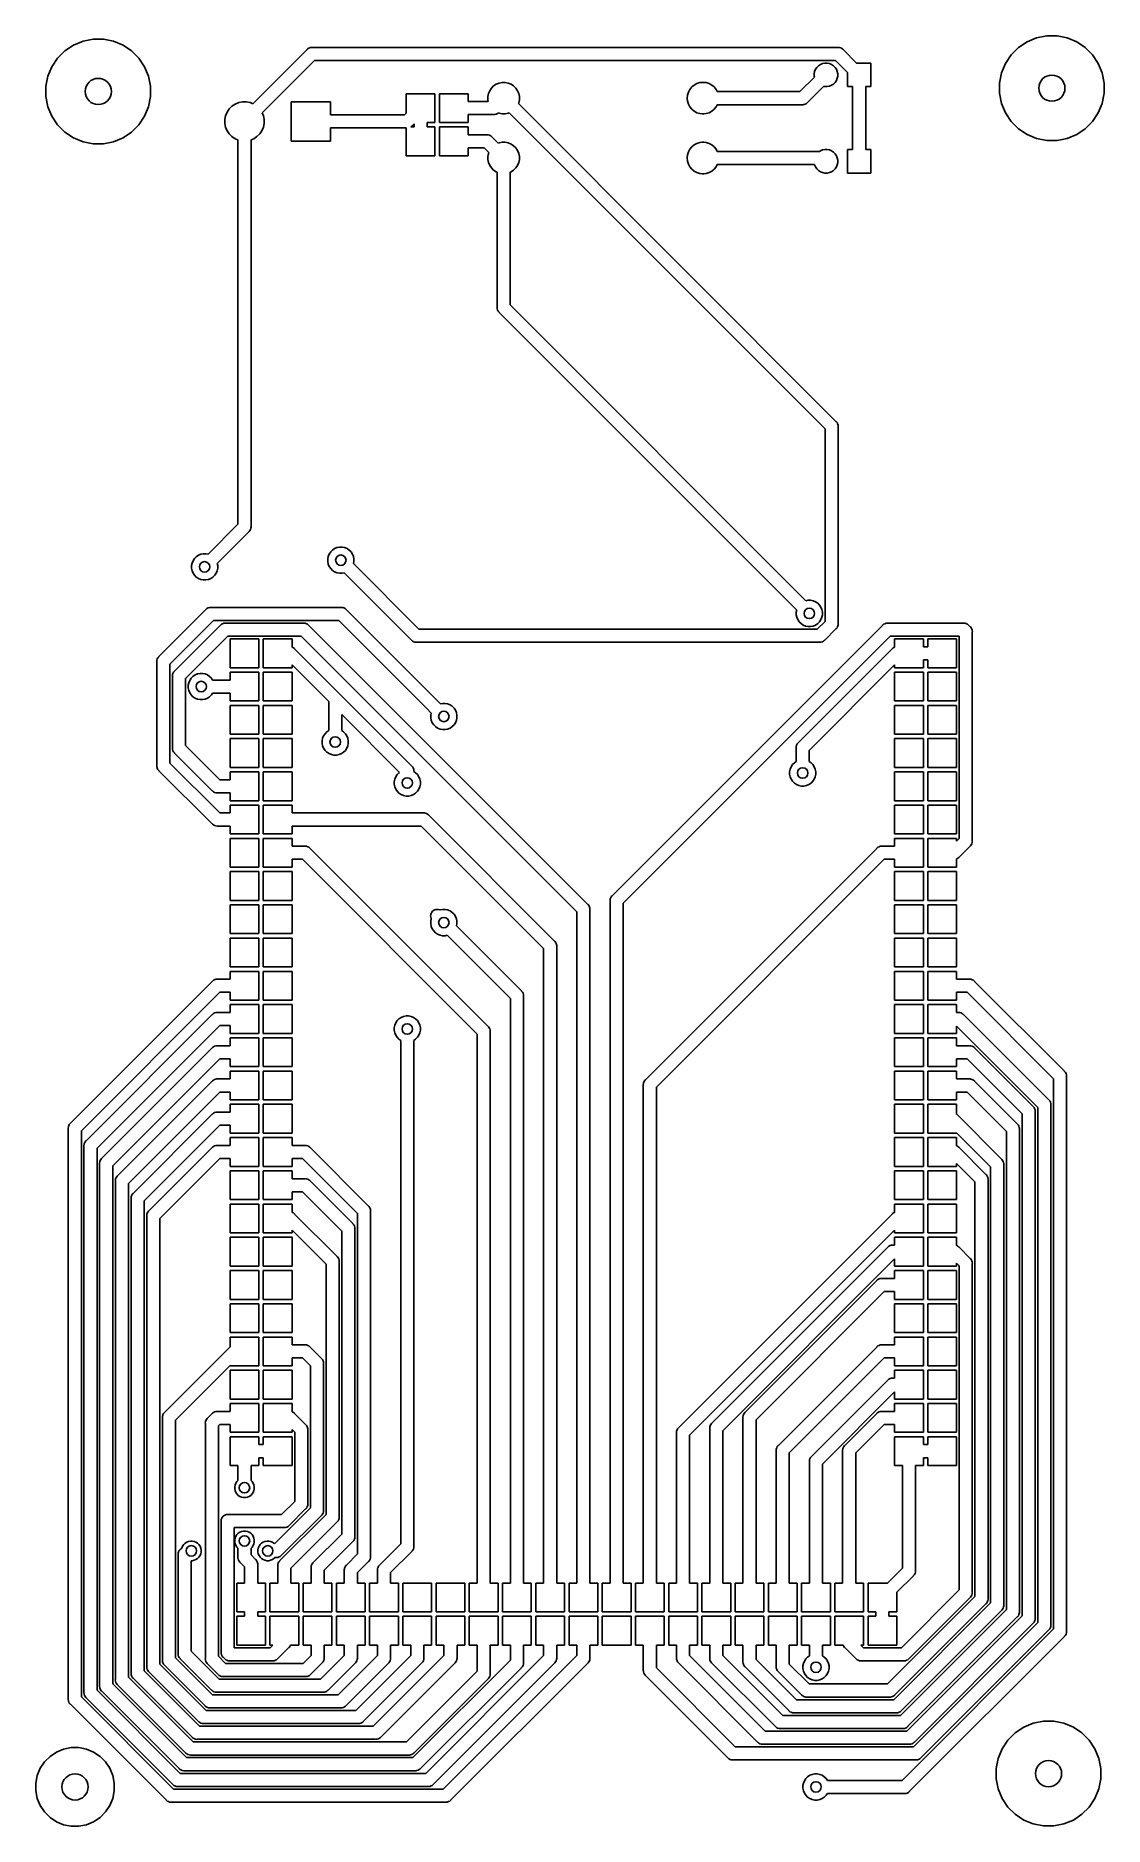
# Model space of a CAD drawing. Extents: x 44 to 125, y -151 to -14.
import ezdxf

# ---------------------------------------------------------------- set-up
doc = ezdxf.new("R2010")
doc.units = 0
doc.header["$MEASUREMENT"] = 0
doc.layers.add('BLACK', color=7, linetype='CONTINUOUS')

msp = doc.modelspace()

# ---------------------------------------------------------------- linework, layer by layer
at = {"layer": 'BLACK', "linetype": 'CONTINUOUS'}
for p, q in [((45.9641, -15.435), (46.6193, -14.9972)), ((46.6193, -14.9972), (47.3472, -14.6957)), ((47.3472, -14.6957), (48.12, -14.542)), ((48.12, -14.542), (48.908, -14.542)), ((48.908, -14.542), (49.6808, -14.6957)), ((49.6808, -14.6957), (50.4087, -14.9972)), ((50.4087, -14.9972), (51.0639, -15.435)), ((118.862, -15.181), (119.517, -14.7432)), ((119.517, -14.7432), (120.245, -14.4417)), ((120.245, -14.4417), (121.018, -14.288)), ((121.018, -14.288), (121.806, -14.288)), ((121.806, -14.288), (122.579, -14.4417)), ((122.579, -14.4417), (123.307, -14.7432)), ((123.307, -14.7432), (123.962, -15.181)), ((44.9692, -16.6473), (45.407, -15.9921)), ((45.407, -15.9921), (45.9641, -15.435)), ((51.0639, -15.435), (51.621, -15.9921)), ((51.621, -15.9921), (52.0588, -16.6473)), ((60.3381, -19.4728), (64.4751, -15.3358)), ((65.0531, -16.172), (61.0452, -20.1799)), ((64.4751, -15.3358), (64.4907, -15.3167)), ((64.4907, -15.3167), (64.5669, -15.2543)), ((64.5669, -15.2543), (64.6537, -15.2078)), ((64.6537, -15.2078), (64.748, -15.1792)), ((64.748, -15.1792), (64.8214, -15.172)), ((64.8214, -15.172), (64.846, -15.1696)), ((64.846, -15.1696), (64.8706, -15.172)), ((64.8706, -15.172), (105.055, -15.172)), ((104.873, -16.172), (65.0531, -16.172)), ((103.714, -16.4744), (103.877, -16.4066)), ((103.877, -16.4066), (104.051, -16.372)), ((104.051, -16.372), (104.229, -16.372)), ((104.229, -16.372), (104.403, -16.4066)), ((104.403, -16.4066), (104.566, -16.4744)), ((105.78, -17.0791), (104.873, -16.172)), ((105.055, -15.172), (105.08, -15.1696)), ((105.08, -15.1696), (105.105, -15.172)), ((105.105, -15.172), (105.178, -15.1792)), ((105.178, -15.1792), (105.272, -15.2078)), ((105.272, -15.2078), (105.359, -15.2543)), ((105.359, -15.2543), (105.435, -15.3167)), ((105.435, -15.3167), (105.451, -15.3358)), ((105.451, -15.3358), (106.487, -16.372)), ((106.487, -16.372), (107.58, -16.372)), ((107.58, -16.372), (107.58, -18.172)), ((117.566, -17.1212), (117.867, -16.3933)), ((117.867, -16.3933), (118.305, -15.7381)), ((118.305, -15.7381), (118.862, -15.181)), ((123.962, -15.181), (124.519, -15.7381)), ((124.519, -15.7381), (124.957, -16.3933)), ((124.957, -16.3933), (125.258, -17.1212)), ((44.514, -18.148), (44.6677, -17.3752)), ((44.6677, -17.3752), (44.9692, -16.6473)), ((52.0588, -16.6473), (52.3603, -17.3752)), ((52.3603, -17.3752), (52.514, -18.148)), ((102.155, -18.55), (103.257, -17.4476)), ((103.24, -17.1834), (103.275, -17.0095)), ((103.24, -17.3606), (103.24, -17.1834)), ((103.257, -17.4476), (103.24, -17.3606)), ((103.275, -17.0095), (103.342, -16.8457)), ((103.342, -16.8457), (103.441, -16.6983)), ((103.441, -16.6983), (103.566, -16.5729)), ((103.566, -16.5729), (103.714, -16.4744)), ((104.566, -16.4744), (104.714, -16.5729)), ((104.714, -16.5729), (104.839, -16.6983)), ((104.839, -16.6983), (104.938, -16.8457)), ((104.938, -17.6983), (104.839, -17.8457)), ((104.938, -16.8457), (105.005, -17.0095)), ((105.005, -17.5345), (104.938, -17.6983)), ((105.005, -17.0095), (105.04, -17.1834)), ((105.04, -17.3606), (105.005, -17.5345)), ((105.04, -17.1834), (105.04, -17.3606)), ((105.78, -18.172), (105.78, -17.0791)), ((117.412, -17.894), (117.566, -17.1212)), ((125.258, -17.1212), (125.412, -17.894)), ((44.514, -18.936), (44.514, -18.148)), ((44.6677, -19.7088), (44.514, -18.936)), ((52.514, -18.936), (52.3603, -19.7088)), ((52.514, -18.148), (52.514, -18.936)), ((72.052, -20.2049), (72.052, -18.712)), ((72.052, -18.712), (74.252, -18.712)), ((74.252, -18.712), (74.252, -20.912)), ((74.592, -20.912), (74.592, -18.712)), ((74.592, -18.712), (76.792, -18.712)), ((76.792, -18.712), (76.792, -19.312)), ((78.302, -18.9318), (78.3481, -18.7)), ((78.302, -19.1682), (78.302, -18.9318)), ((78.3481, -18.7), (78.4386, -18.4816)), ((78.4386, -18.4816), (78.5699, -18.285)), ((78.5699, -18.285), (78.737, -18.1179)), ((78.737, -18.1179), (78.9336, -17.9866)), ((78.9336, -17.9866), (79.152, -17.8961)), ((79.152, -17.8961), (79.3838, -17.85)), ((79.3838, -17.85), (79.6202, -17.85)), ((79.6202, -17.85), (79.852, -17.8961)), ((79.852, -17.8961), (80.0704, -17.9866)), ((80.0704, -17.9866), (80.267, -18.1179)), ((80.267, -18.1179), (80.4341, -18.285)), ((80.4341, -18.285), (80.5654, -18.4816)), ((80.5654, -18.4816), (80.6559, -18.7)), ((80.6559, -18.7), (80.702, -18.9318)), ((80.702, -18.9318), (80.702, -19.1682)), ((93.5362, -19.05), (93.5594, -18.8148)), ((93.5594, -19.2852), (93.5362, -19.05)), ((93.5594, -18.8148), (93.628, -18.5886)), ((93.628, -18.5886), (93.7394, -18.3801)), ((93.7394, -18.3801), (93.8894, -18.1974)), ((93.8894, -18.1974), (94.0721, -18.0474)), ((94.0721, -18.0474), (94.2806, -17.936)), ((94.2806, -17.936), (94.5068, -17.8674)), ((94.5068, -17.8674), (94.683, -17.85)), ((94.683, -17.85), (94.801, -17.85)), ((94.801, -17.85), (94.9772, -17.8674)), ((94.9772, -17.8674), (95.2034, -17.936)), ((95.2034, -17.936), (95.4119, -18.0474)), ((95.4119, -18.0474), (95.5946, -18.1974)), ((95.5946, -18.1974), (95.7446, -18.3801)), ((95.7446, -18.3801), (95.8354, -18.55)), ((95.8354, -18.55), (102.155, -18.55)), ((103.964, -18.1547), (102.733, -19.3862)), ((104.051, -18.172), (103.964, -18.1547)), ((104.229, -18.172), (104.051, -18.172)), ((104.403, -18.1374), (104.229, -18.172)), ((104.566, -18.0696), (104.403, -18.1374)), ((104.714, -17.9711), (104.566, -18.0696)), ((104.839, -17.8457), (104.714, -17.9711)), ((106.18, -18.172), (105.78, -18.172)), ((106.18, -22.976), (106.18, -18.172)), ((107.58, -18.172), (107.18, -18.172)), ((107.18, -18.172), (107.18, -22.976)), ((117.412, -18.682), (117.412, -17.894)), ((117.566, -19.4548), (117.412, -18.682)), ((125.412, -18.682), (125.258, -19.4548)), ((125.412, -17.894), (125.412, -18.682)), ((44.9692, -20.4367), (44.6677, -19.7088)), ((45.407, -21.0919), (44.9692, -20.4367)), ((52.0588, -20.4367), (51.621, -21.0919)), ((52.3603, -19.7088), (52.0588, -20.4367)), ((58.19, -20.6803), (58.2476, -20.3905)), ((58.2476, -20.3905), (58.3607, -20.1175)), ((58.3607, -20.1175), (58.5249, -19.8718)), ((58.5249, -19.8718), (58.7338, -19.6629)), ((58.7338, -19.6629), (58.9795, -19.4987)), ((58.9795, -19.4987), (59.2525, -19.3856)), ((59.2525, -19.3856), (59.5423, -19.328)), ((59.5423, -19.328), (59.8377, -19.328)), ((59.8377, -19.328), (60.1275, -19.3856)), ((60.1275, -19.3856), (60.3381, -19.4728)), ((61.0452, -20.1799), (61.1324, -20.3905)), ((61.1324, -20.3905), (61.19, -20.6803)), ((63.27, -22.328), (63.27, -19.328)), ((63.27, -19.328), (66.27, -19.328)), ((66.27, -19.328), (66.27, -20.328)), ((66.27, -20.328), (71.9289, -20.328)), ((71.9289, -20.328), (72.052, -20.2049)), ((76.792, -19.312), (78.3306, -19.312)), ((78.7154, -20.312), (76.792, -20.312)), ((76.792, -20.312), (76.792, -20.912)), ((78.3306, -19.312), (78.302, -19.1682)), ((78.74, -20.3144), (78.7154, -20.312)), ((78.7646, -20.312), (78.74, -20.3144)), ((78.838, -20.3048), (78.7646, -20.312)), ((78.9323, -20.2762), (78.838, -20.3048)), ((79.0191, -20.2297), (78.9323, -20.2762)), ((79.0846, -20.176), (79.0191, -20.2297)), ((79.152, -20.2039), (79.0846, -20.176)), ((79.3838, -20.25), (79.152, -20.2039)), ((79.6202, -20.25), (79.3838, -20.25)), ((79.852, -20.2039), (79.6202, -20.25)), ((79.9204, -20.1755), (79.852, -20.2039)), ((104.07, -44.3251), (79.9204, -20.1755)), ((80.6559, -19.4), (80.6275, -19.4684)), ((80.6275, -19.4684), (104.906, -43.7471)), ((80.702, -19.1682), (80.6559, -19.4)), ((93.628, -19.5114), (93.5594, -19.2852)), ((93.7394, -19.7199), (93.628, -19.5114)), ((93.8894, -19.9026), (93.7394, -19.7199)), ((94.0721, -20.0526), (93.8894, -19.9026)), ((94.2806, -20.164), (94.0721, -20.0526)), ((94.5068, -20.2326), (94.2806, -20.164)), ((94.683, -20.25), (94.5068, -20.2326)), ((94.801, -20.25), (94.683, -20.25)), ((94.9772, -20.2326), (94.801, -20.25)), ((95.2034, -20.164), (94.9772, -20.2326)), ((95.4119, -20.0526), (95.2034, -20.164)), ((95.5946, -19.9026), (95.4119, -20.0526)), ((95.7446, -19.7199), (95.5946, -19.9026)), ((95.8354, -19.55), (95.7446, -19.7199)), ((102.337, -19.55), (95.8354, -19.55)), ((102.362, -19.5524), (102.337, -19.55)), ((102.387, -19.55), (102.362, -19.5524)), ((102.46, -19.5428), (102.387, -19.55)), ((102.554, -19.5142), (102.46, -19.5428)), ((102.641, -19.4677), (102.554, -19.5142)), ((102.717, -19.4053), (102.641, -19.4677)), ((102.733, -19.3862), (102.717, -19.4053)), ((117.867, -20.1827), (117.566, -19.4548)), ((118.305, -20.8379), (117.867, -20.1827)), ((124.957, -20.1827), (124.519, -20.8379)), ((125.258, -19.4548), (124.957, -20.1827)), ((45.9641, -21.649), (45.407, -21.0919)), ((46.6193, -22.0868), (45.9641, -21.649)), ((51.0639, -21.649), (50.4087, -22.0868)), ((51.621, -21.0919), (51.0639, -21.649)), ((58.19, -20.9757), (58.19, -20.6803)), ((58.2476, -21.2655), (58.19, -20.9757)), ((58.3607, -21.5385), (58.2476, -21.2655)), ((58.5249, -21.7842), (58.3607, -21.5385)), ((58.7338, -21.9931), (58.5249, -21.7842)), ((60.8551, -21.7842), (60.6462, -21.9931)), ((61.0193, -21.5385), (60.8551, -21.7842)), ((61.1324, -21.2655), (61.0193, -21.5385)), ((61.19, -20.9757), (61.1324, -21.2655)), ((61.19, -20.6803), (61.19, -20.9757)), ((72.052, -21.328), (66.27, -21.328)), ((66.27, -21.328), (66.27, -22.328)), ((72.052, -23.452), (72.052, -21.328)), ((72.4151, -21.2457), (72.4034, -21.252)), ((72.4034, -21.252), (72.652, -21.252)), ((72.4913, -21.1833), (72.4151, -21.2457)), ((72.5069, -21.1642), (72.4913, -21.1833)), ((72.652, -21.0191), (72.5069, -21.1642)), ((72.652, -21.252), (72.652, -21.0191)), ((74.252, -20.912), (73.652, -20.912)), ((73.652, -20.912), (73.652, -21.252)), ((73.652, -21.252), (74.252, -21.252)), ((74.252, -21.252), (74.252, -23.452)), ((76.792, -20.912), (74.592, -20.912)), ((74.592, -23.452), (74.592, -21.252)), ((74.592, -21.252), (76.792, -21.252)), ((76.792, -21.252), (76.792, -21.852)), ((76.792, -21.852), (78.2074, -21.852)), ((78.2074, -21.852), (78.232, -21.8496)), ((78.232, -21.8496), (78.2566, -21.852)), ((78.2566, -21.852), (78.33, -21.8592)), ((78.33, -21.8592), (78.4243, -21.8878)), ((118.862, -21.395), (118.305, -20.8379)), ((119.517, -21.8328), (118.862, -21.395)), ((120.245, -22.1343), (119.517, -21.8328)), ((123.307, -21.8328), (122.579, -22.1343)), ((123.962, -21.395), (123.307, -21.8328)), ((124.519, -20.8379), (123.962, -21.395)), ((47.3472, -22.3883), (46.6193, -22.0868)), ((48.12, -22.542), (47.3472, -22.3883)), ((48.908, -22.542), (48.12, -22.542)), ((49.6808, -22.3883), (48.908, -22.542)), ((50.4087, -22.0868), (49.6808, -22.3883)), ((58.9795, -22.1573), (58.7338, -21.9931)), ((59.19, -22.2445), (58.9795, -22.1573)), ((59.19, -51.6089), (59.19, -22.2445)), ((60.4005, -22.1573), (60.19, -22.2445)), ((60.19, -22.2445), (60.19, -51.7914)), ((60.6462, -21.9931), (60.4005, -22.1573)), ((66.27, -22.328), (63.27, -22.328)), ((78.0249, -22.852), (76.792, -22.852)), ((76.792, -22.852), (76.792, -23.452)), ((78.3765, -23.2036), (78.0249, -22.852)), ((78.3481, -23.272), (78.3765, -23.2036)), ((78.4243, -21.8878), (78.5111, -21.9343)), ((78.5111, -21.9343), (78.5873, -21.9967)), ((78.5873, -21.9967), (78.6029, -22.0158)), ((78.6029, -22.0158), (79.0836, -22.4965)), ((79.0836, -22.4965), (79.152, -22.4681)), ((79.152, -22.4681), (79.3838, -22.422)), ((79.3838, -22.422), (79.6202, -22.422)), ((79.6202, -22.422), (79.852, -22.4681)), ((79.852, -22.4681), (80.0704, -22.5586)), ((80.0704, -22.5586), (80.267, -22.6899)), ((80.267, -22.6899), (80.4341, -22.857)), ((80.4341, -22.857), (80.5654, -23.0536)), ((80.5654, -23.0536), (80.6559, -23.272)), ((93.5594, -23.3868), (93.628, -23.1606)), ((93.628, -23.1606), (93.7394, -22.9521)), ((93.7394, -22.9521), (93.8894, -22.7694)), ((93.8894, -22.7694), (94.0721, -22.6194)), ((94.0721, -22.6194), (94.2806, -22.508)), ((94.2806, -22.508), (94.5068, -22.4394)), ((94.5068, -22.4394), (94.683, -22.422)), ((94.683, -22.422), (94.801, -22.422)), ((94.801, -22.422), (94.9772, -22.4394)), ((94.9772, -22.4394), (95.2034, -22.508)), ((95.2034, -22.508), (95.4119, -22.6194)), ((95.4119, -22.6194), (95.5946, -22.7694)), ((95.5946, -22.7694), (95.7446, -22.9521)), ((95.7446, -22.9521), (95.8354, -23.122)), ((95.8354, -23.122), (103.648, -23.122)), ((103.648, -23.122), (103.714, -23.0784)), ((103.714, -23.0784), (103.877, -23.0106)), ((103.877, -23.0106), (104.051, -22.976)), ((104.051, -22.976), (104.229, -22.976)), ((104.229, -22.976), (104.403, -23.0106)), ((104.403, -23.0106), (104.566, -23.0784)), ((104.566, -23.0784), (104.714, -23.1769)), ((104.714, -23.1769), (104.839, -23.3023)), ((105.78, -24.776), (105.78, -22.976)), ((105.78, -22.976), (106.18, -22.976)), ((107.18, -22.976), (107.58, -22.976)), ((107.58, -22.976), (107.58, -24.776)), ((121.018, -22.288), (120.245, -22.1343)), ((121.806, -22.288), (121.018, -22.288)), ((122.579, -22.1343), (121.806, -22.288)), ((74.252, -23.452), (72.052, -23.452)), ((76.792, -23.452), (74.592, -23.452)), ((78.302, -23.5038), (78.3481, -23.272)), ((78.302, -23.7402), (78.302, -23.5038)), ((78.3481, -23.972), (78.302, -23.7402)), ((78.4386, -24.1904), (78.3481, -23.972)), ((78.5699, -24.387), (78.4386, -24.1904)), ((78.737, -24.5541), (78.5699, -24.387)), ((78.9336, -24.6854), (78.737, -24.5541)), ((80.267, -24.5541), (80.0704, -24.6854)), ((80.4341, -24.387), (80.267, -24.5541)), ((80.5654, -24.1904), (80.4341, -24.387)), ((80.6559, -23.972), (80.5654, -24.1904)), ((80.6559, -23.272), (80.702, -23.5038)), ((80.702, -23.7402), (80.6559, -23.972)), ((80.702, -23.5038), (80.702, -23.7402)), ((93.5362, -23.622), (93.5594, -23.3868)), ((93.5594, -23.8572), (93.5362, -23.622)), ((93.628, -24.0834), (93.5594, -23.8572)), ((93.7394, -24.2919), (93.628, -24.0834)), ((93.8894, -24.4746), (93.7394, -24.2919)), ((94.0721, -24.6246), (93.8894, -24.4746)), ((95.5946, -24.4746), (95.4119, -24.6246)), ((95.7446, -24.2919), (95.5946, -24.4746)), ((95.8354, -24.122), (95.7446, -24.2919)), ((103.271, -24.122), (95.8354, -24.122)), ((103.275, -24.1385), (103.271, -24.122)), ((103.342, -24.3023), (103.275, -24.1385)), ((103.441, -24.4497), (103.342, -24.3023)), ((103.566, -24.5751), (103.441, -24.4497)), ((103.714, -24.6736), (103.566, -24.5751)), ((104.714, -24.5751), (104.566, -24.6736)), ((104.839, -24.4497), (104.714, -24.5751)), ((104.839, -23.3023), (104.938, -23.4497)), ((104.938, -24.3023), (104.839, -24.4497)), ((104.938, -23.4497), (105.005, -23.6135)), ((105.005, -24.1385), (104.938, -24.3023)), ((105.005, -23.6135), (105.04, -23.7874)), ((105.04, -23.9646), (105.005, -24.1385)), ((105.04, -23.7874), (105.04, -23.9646)), ((79.002, -24.7138), (78.9336, -24.6854)), ((79.002, -35.0274), (79.002, -24.7138)), ((80.0704, -24.6854), (80.002, -24.7138)), ((80.002, -24.7138), (80.002, -34.8449)), ((94.2806, -24.736), (94.0721, -24.6246)), ((94.5068, -24.8046), (94.2806, -24.736)), ((94.683, -24.822), (94.5068, -24.8046)), ((94.801, -24.822), (94.683, -24.822)), ((94.9772, -24.8046), (94.801, -24.822)), ((95.2034, -24.736), (94.9772, -24.8046)), ((95.4119, -24.6246), (95.2034, -24.736)), ((103.877, -24.7414), (103.714, -24.6736)), ((104.051, -24.776), (103.877, -24.7414)), ((104.229, -24.776), (104.051, -24.776)), ((104.403, -24.7414), (104.229, -24.776)), ((104.566, -24.6736), (104.403, -24.7414)), ((107.58, -24.776), (105.78, -24.776)), ((78.9996, -35.052), (79.002, -35.0274)), ((79.0092, -35.15), (78.9996, -35.052)), ((79.0378, -35.2443), (79.0092, -35.15)), ((79.0843, -35.3311), (79.0378, -35.2443)), ((79.1467, -35.4073), (79.0843, -35.3311)), ((79.1658, -35.4229), (79.1467, -35.4073)), ((101.902, -58.1594), (79.1658, -35.4229)), ((80.002, -34.8449), (102.609, -57.4523)), ((104.906, -43.7471), (104.925, -43.7627)), ((104.925, -43.7627), (104.988, -43.8389)), ((104.07, -59.0289), (104.07, -44.3251)), ((104.988, -43.8389), (105.034, -43.9257)), ((105.034, -43.9257), (105.034, -43.9257)), ((105.034, -43.9257), (105.063, -44.02)), ((105.063, -44.02), (105.072, -44.118)), ((105.072, -44.118), (105.07, -44.1426)), ((105.07, -44.1426), (105.07, -59.2114)), ((56.9026, -53.8963), (59.19, -51.6089)), ((60.1828, -51.914), (60.1542, -52.0083)), ((60.19, -51.8406), (60.1828, -51.914)), ((60.19, -51.7914), (60.1924, -51.816)), ((60.1924, -51.816), (60.19, -51.8406)), ((60.0262, -52.1869), (57.6097, -54.6034)), ((60.0453, -52.1713), (60.0262, -52.1869)), ((60.1077, -52.0951), (60.0453, -52.1713)), ((60.1542, -52.0083), (60.1077, -52.0951)), ((55.642, -54.7655), (55.6804, -54.5723)), ((55.6804, -54.5723), (55.7558, -54.3903)), ((55.7558, -54.3903), (55.8652, -54.2265)), ((55.8652, -54.2265), (56.0045, -54.0872)), ((56.0045, -54.0872), (56.1683, -53.9778)), ((56.1683, -53.9778), (56.3503, -53.9024)), ((56.3503, -53.9024), (56.5435, -53.864)), ((56.5435, -53.864), (56.7405, -53.864)), ((56.7405, -53.864), (56.9026, -53.8963)), ((57.6097, -54.6034), (57.642, -54.7655)), ((66.056, -54.2575), (66.0944, -54.0643)), ((66.056, -54.4545), (66.056, -54.2575)), ((66.0944, -54.6477), (66.056, -54.4545)), ((66.0944, -54.0643), (66.1698, -53.8823)), ((66.1698, -54.8297), (66.0944, -54.6477)), ((66.1698, -53.8823), (66.2792, -53.7185)), ((66.2792, -53.7185), (66.4185, -53.5792)), ((66.4185, -53.5792), (66.5823, -53.4698)), ((66.5823, -53.4698), (66.7643, -53.3944)), ((66.7643, -53.3944), (66.9575, -53.356)), ((66.9575, -53.356), (67.1545, -53.356)), ((67.1545, -53.356), (67.3477, -53.3944)), ((67.3477, -53.3944), (67.5297, -53.4698)), ((67.5297, -53.4698), (67.6935, -53.5792)), ((67.6935, -53.5792), (67.8328, -53.7185)), ((67.8328, -53.7185), (67.9422, -53.8823)), ((67.9422, -53.8823), (68.0176, -54.0643)), ((68.0176, -54.0643), (68.056, -54.2575)), ((68.056, -54.4545), (68.0237, -54.6166)), ((68.0237, -54.6166), (73.0271, -59.62)), ((68.056, -54.2575), (68.056, -54.4545)), ((55.642, -54.9625), (55.642, -54.7655)), ((55.6804, -55.1557), (55.642, -54.9625)), ((55.7558, -55.3377), (55.6804, -55.1557)), ((55.8652, -55.5015), (55.7558, -55.3377)), ((56.0045, -55.6408), (55.8652, -55.5015)), ((56.1683, -55.7502), (56.0045, -55.6408)), ((56.3503, -55.8256), (56.1683, -55.7502)), ((56.5435, -55.864), (56.3503, -55.8256)), ((56.7405, -55.864), (56.5435, -55.864)), ((56.9337, -55.8256), (56.7405, -55.864)), ((57.1157, -55.7502), (56.9337, -55.8256)), ((57.2795, -55.6408), (57.1157, -55.7502)), ((57.4188, -55.5015), (57.2795, -55.6408)), ((57.5282, -55.3377), (57.4188, -55.5015)), ((57.6036, -55.1557), (57.5282, -55.3377)), ((57.642, -54.9625), (57.6036, -55.1557)), ((57.642, -54.7655), (57.642, -54.9625)), ((66.2792, -54.9935), (66.1698, -54.8297)), ((66.4185, -55.1328), (66.2792, -54.9935)), ((66.5823, -55.2422), (66.4185, -55.1328)), ((66.7643, -55.3176), (66.5823, -55.2422)), ((66.9575, -55.356), (66.7643, -55.3176)), ((67.1545, -55.356), (66.9575, -55.356)), ((67.3166, -55.3237), (67.1545, -55.356)), ((72.4491, -60.4562), (67.3166, -55.3237)), ((102.609, -57.4523), (102.772, -57.42)), ((102.772, -57.42), (102.968, -57.42)), ((102.968, -57.42), (103.162, -57.4584)), ((53.1518, -61.7111), (56.7311, -58.1318)), ((56.7311, -58.1318), (56.7467, -58.1127)), ((56.7467, -58.1127), (56.8229, -58.0502)), ((56.8229, -58.0502), (56.9097, -58.0038)), ((56.9097, -58.0038), (57.004, -57.9752)), ((57.004, -57.9752), (57.0775, -57.968)), ((57.0775, -57.968), (57.102, -57.9656)), ((57.102, -57.9656), (57.1266, -57.968)), ((57.1266, -57.968), (67.0794, -57.968)), ((67.0794, -57.968), (67.104, -57.9656)), ((67.104, -57.9656), (67.1285, -57.968)), ((67.1285, -57.968), (67.202, -57.9752)), ((67.202, -57.9752), (67.2963, -58.0038)), ((67.2963, -58.0038), (67.3831, -58.0502)), ((67.3831, -58.0502), (67.4593, -58.1127)), ((67.4593, -58.1127), (67.4749, -58.1318)), ((67.4749, -58.1318), (74.3009, -64.9578)), ((101.87, -58.3215), (101.902, -58.1594)), ((101.87, -58.5185), (101.87, -58.3215)), ((101.908, -58.7117), (101.87, -58.5185)), ((101.984, -58.8937), (101.908, -58.7117)), ((103.162, -57.4584), (103.344, -57.5338)), ((103.344, -57.5338), (103.507, -57.6432)), ((103.507, -57.6432), (103.647, -57.7825)), ((103.647, -57.7825), (103.756, -57.9463)), ((103.756, -57.9463), (103.832, -58.1283)), ((103.832, -58.7117), (103.756, -58.8937)), ((103.832, -58.1283), (103.87, -58.3215)), ((103.87, -58.5185), (103.832, -58.7117)), ((103.87, -58.3215), (103.87, -58.5185)), ((57.3091, -58.968), (53.988, -62.2891)), ((54.3518, -62.8211), (57.8411, -59.3318)), ((58.4191, -60.168), (55.188, -63.3991)), ((66.8969, -58.968), (57.3091, -58.968)), ((57.8411, -59.3318), (57.8567, -59.3127)), ((57.8567, -59.3127), (57.9329, -59.2503)), ((57.9329, -59.2503), (58.0197, -59.2038)), ((58.0197, -59.2038), (58.114, -59.1752)), ((58.114, -59.1752), (58.1874, -59.168)), ((58.1874, -59.168), (58.212, -59.1656)), ((58.212, -59.1656), (58.2366, -59.168)), ((58.2366, -59.168), (64.2154, -59.168)), ((64.0329, -60.168), (58.4191, -60.168)), ((85.098, -81.2331), (64.0329, -60.168)), ((64.2154, -59.168), (64.24, -59.1656)), ((64.24, -59.1656), (64.2646, -59.168)), ((64.2646, -59.168), (64.338, -59.1752)), ((64.338, -59.1752), (64.4323, -59.2038)), ((64.4323, -59.2038), (64.5191, -59.2503)), ((64.5191, -59.2503), (64.5953, -59.3127)), ((64.5953, -59.3127), (64.6109, -59.3318)), ((64.6109, -59.3318), (85.9342, -80.6551)), ((73.5938, -65.6649), (66.8969, -58.968)), ((73.0271, -59.62), (103.479, -59.62)), ((87.8018, -79.9891), (108.459, -59.3318)), ((109.037, -60.168), (88.638, -80.5671)), ((102.093, -59.0575), (101.984, -58.8937)), ((102.233, -59.1968), (102.093, -59.0575)), ((102.396, -59.3062), (102.233, -59.1968)), ((102.578, -59.3816), (102.396, -59.3062)), ((102.772, -59.42), (102.578, -59.3816)), ((102.968, -59.42), (102.772, -59.42)), ((103.162, -59.3816), (102.968, -59.42)), ((103.344, -59.3062), (103.162, -59.3816)), ((103.507, -59.1968), (103.344, -59.3062)), ((103.479, -59.62), (104.07, -59.0289)), ((103.647, -59.0575), (103.507, -59.1968)), ((103.756, -58.8937), (103.647, -59.0575)), ((104.906, -59.6069), (104.057, -60.4562)), ((104.925, -59.5913), (104.906, -59.6069)), ((104.988, -59.5151), (104.925, -59.5913)), ((105.034, -59.4283), (104.988, -59.5151)), ((105.063, -59.334), (105.034, -59.4283)), ((105.07, -59.2606), (105.063, -59.334)), ((105.07, -59.2114), (105.072, -59.236)), ((105.072, -59.236), (105.07, -59.2606)), ((108.459, -59.3318), (108.475, -59.3127)), ((108.475, -59.3127), (108.551, -59.2503)), ((108.551, -59.2503), (108.638, -59.2038)), ((108.638, -59.2038), (108.732, -59.1752)), ((108.732, -59.1752), (108.805, -59.168)), ((108.805, -59.168), (108.83, -59.1656)), ((108.83, -59.1656), (108.855, -59.168)), ((108.855, -59.168), (114.665, -59.168)), ((114.33, -60.168), (109.037, -60.168)), ((114.33, -75.6209), (114.33, -60.168)), ((114.665, -59.168), (114.69, -59.1656)), ((114.69, -59.1656), (114.715, -59.168)), ((114.715, -59.168), (114.788, -59.1752)), ((114.788, -59.1752), (114.882, -59.2038)), ((114.882, -59.2038), (114.969, -59.2503)), ((114.969, -59.2503), (115.045, -59.3127)), ((115.045, -59.3127), (115.061, -59.3318)), ((115.061, -59.3318), (115.166, -59.4371)), ((115.166, -59.4371), (115.185, -59.4527)), ((115.185, -59.4527), (115.248, -59.5289)), ((115.248, -59.5289), (115.294, -59.6157)), ((115.294, -59.6157), (115.32, -59.7002)), ((115.32, -59.7002), (115.323, -59.71)), ((115.323, -59.71), (115.332, -59.808)), ((115.332, -59.808), (115.33, -59.8326)), ((115.33, -59.8326), (115.33, -75.8034)), ((58.59, -62.568), (58.59, -60.368)), ((58.59, -60.368), (60.79, -60.368)), ((60.79, -60.368), (60.79, -62.568)), ((61.13, -62.568), (61.13, -60.368)), ((61.13, -60.368), (63.33, -60.368)), ((63.33, -60.368), (63.33, -61.0001)), ((63.33, -61.0001), (63.3423, -61.0038)), ((63.3423, -61.0038), (63.4291, -61.0503)), ((63.4291, -61.0503), (63.5053, -61.1127)), ((63.5053, -61.1127), (63.5209, -61.1318)), ((63.5209, -61.1318), (66.9632, -64.5741)), ((72.4647, -60.4753), (72.4491, -60.4562)), ((72.5409, -60.5377), (72.4647, -60.4753)), ((72.6277, -60.5842), (72.5409, -60.5377)), ((72.722, -60.6128), (72.6277, -60.5842)), ((72.7954, -60.62), (72.722, -60.6128)), ((72.7955, -60.62), (72.7954, -60.62)), ((72.82, -60.6224), (72.7955, -60.62)), ((72.8445, -60.62), (72.82, -60.6224)), ((103.661, -60.62), (72.8445, -60.62)), ((102.026, -68.3051), (109.199, -61.1318)), ((103.686, -60.6224), (103.661, -60.62)), ((103.711, -60.62), (103.686, -60.6224)), ((103.784, -60.6128), (103.711, -60.62)), ((103.878, -60.5842), (103.784, -60.6128)), ((103.965, -60.5377), (103.878, -60.5842)), ((104.041, -60.4753), (103.965, -60.5377)), ((104.057, -60.4562), (104.041, -60.4753)), ((109.199, -61.1318), (109.215, -61.1127)), ((109.215, -61.1127), (109.291, -61.0503)), ((109.291, -61.0503), (109.378, -61.0038)), ((109.378, -61.0038), (109.39, -61.0001)), ((109.39, -61.0001), (109.39, -60.368)), ((109.39, -60.368), (111.59, -60.368)), ((111.59, -60.368), (111.59, -60.968)), ((111.59, -60.968), (111.93, -60.968)), ((111.93, -60.968), (111.93, -60.368)), ((111.93, -60.368), (114.13, -60.368)), ((114.13, -60.368), (114.13, -62.568)), ((52.9856, -62.082), (52.9952, -61.984)), ((52.988, -62.1066), (52.9856, -62.082)), ((52.988, -70.0414), (52.988, -62.1066)), ((52.9952, -61.984), (53.0238, -61.8897)), ((53.0238, -61.8897), (53.0593, -61.8233)), ((53.0593, -61.8233), (53.0702, -61.8029)), ((53.0702, -61.8029), (53.1327, -61.7267)), ((53.1327, -61.7267), (53.1518, -61.7111)), ((53.988, -62.2891), (53.988, -69.8589)), ((54.2238, -62.9997), (54.2703, -62.9129)), ((54.2703, -62.9129), (54.3327, -62.8367)), ((54.3327, -62.8367), (54.3518, -62.8211)), ((60.79, -62.568), (58.59, -62.568)), ((58.59, -63.508), (58.59, -62.908)), ((58.59, -62.908), (60.79, -62.908)), ((60.79, -62.908), (60.79, -65.108)), ((63.33, -62.568), (61.13, -62.568)), ((61.13, -65.108), (61.13, -62.908)), ((61.13, -62.908), (63.33, -62.908)), ((66.127, -65.1521), (63.33, -62.3551)), ((63.33, -62.3551), (63.33, -62.568)), ((63.33, -62.908), (63.33, -65.108)), ((109.39, -62.3551), (102.862, -68.8831)), ((109.39, -62.568), (109.39, -62.3551)), ((111.59, -62.568), (109.39, -62.568)), ((109.39, -65.108), (109.39, -62.908)), ((109.39, -62.908), (111.59, -62.908)), ((111.93, -61.968), (111.59, -61.968)), ((111.59, -61.968), (111.59, -62.568)), ((111.59, -62.908), (111.59, -65.108)), ((111.93, -62.568), (111.93, -61.968)), ((114.13, -62.568), (111.93, -62.568)), ((111.93, -65.108), (111.93, -62.908)), ((111.93, -62.908), (114.13, -62.908)), ((114.13, -62.908), (114.13, -65.108)), ((54.1856, -63.192), (54.1952, -63.094)), ((54.188, -63.2166), (54.1856, -63.192)), ((54.188, -68.7014), (54.188, -63.2166)), ((54.1952, -63.094), (54.2238, -62.9997)), ((55.188, -63.3991), (55.188, -68.5189)), ((55.388, -63.9095), (55.4264, -63.7163)), ((55.388, -64.1065), (55.388, -63.9095)), ((55.4264, -64.2997), (55.388, -64.1065)), ((55.4264, -63.7163), (55.5018, -63.5343)), ((55.5018, -63.5343), (55.6112, -63.3705)), ((55.6112, -63.3705), (55.7505, -63.2312)), ((55.7505, -63.2312), (55.9143, -63.1218)), ((55.9143, -63.1218), (56.0963, -63.0464)), ((56.0963, -63.0464), (56.2895, -63.008)), ((56.2895, -63.008), (56.4865, -63.008)), ((56.4865, -63.008), (56.6797, -63.0464)), ((56.6797, -63.0464), (56.8617, -63.1218)), ((56.8617, -63.1218), (57.0255, -63.2312)), ((57.0255, -63.2312), (57.1648, -63.3705)), ((57.1648, -63.3705), (57.2566, -63.508)), ((57.2566, -63.508), (58.59, -63.508)), ((55.5018, -64.4817), (55.4264, -64.2997)), ((55.6112, -64.6455), (55.5018, -64.4817)), ((55.7505, -64.7848), (55.6112, -64.6455)), ((55.9143, -64.8942), (55.7505, -64.7848)), ((56.0963, -64.9696), (55.9143, -64.8942)), ((56.2895, -65.008), (56.0963, -64.9696)), ((56.4865, -65.008), (56.2895, -65.008)), ((56.6797, -64.9696), (56.4865, -65.008)), ((56.8617, -64.8942), (56.6797, -64.9696)), ((57.0255, -64.7848), (56.8617, -64.8942)), ((57.1648, -64.6455), (57.0255, -64.7848)), ((57.2566, -64.508), (57.1648, -64.6455)), ((58.59, -64.508), (57.2566, -64.508)), ((58.59, -65.108), (58.59, -64.508)), ((60.79, -65.108), (58.59, -65.108)), ((58.59, -67.648), (58.59, -65.448)), ((58.59, -65.448), (60.79, -65.448)), ((60.79, -65.448), (60.79, -67.648)), ((63.33, -65.108), (61.13, -65.108)), ((61.13, -67.648), (61.13, -65.448)), ((61.13, -65.448), (63.33, -65.448)), ((63.33, -65.448), (63.33, -67.648)), ((66.127, -67.3784), (66.127, -65.1521)), ((66.9632, -64.5741), (66.9823, -64.5897)), ((66.9823, -64.5897), (66.9979, -64.6088)), ((66.9979, -64.6088), (72.4722, -70.0831)), ((74.3009, -64.9578), (74.3009, -64.9578)), ((74.3009, -64.9578), (74.6694, -65.3263)), ((74.6694, -65.3263), (74.8315, -65.294)), ((74.8315, -65.294), (75.0285, -65.294)), ((75.0285, -65.294), (75.2217, -65.3324)), ((75.2217, -65.3324), (75.4037, -65.4078)), ((75.4037, -65.4078), (75.5675, -65.5172)), ((75.5675, -65.5172), (75.7068, -65.6565)), ((75.7068, -65.6565), (75.8162, -65.8203)), ((111.59, -65.108), (109.39, -65.108)), ((109.39, -67.648), (109.39, -65.448)), ((109.39, -65.448), (111.59, -65.448)), ((111.59, -65.448), (111.59, -67.648)), ((114.13, -65.108), (111.93, -65.108)), ((111.93, -67.648), (111.93, -65.448)), ((111.93, -65.448), (114.13, -65.448)), ((114.13, -65.448), (114.13, -67.648)), ((71.5427, -70.5678), (67.127, -66.1521)), ((67.127, -66.1521), (67.127, -67.3784)), ((73.9623, -66.0334), (73.5938, -65.6649)), ((73.5938, -65.6649), (73.5938, -65.6649)), ((73.93, -66.1955), (73.9623, -66.0334)), ((73.93, -66.3925), (73.93, -66.1955)), ((73.9684, -66.5857), (73.93, -66.3925)), ((74.0438, -66.7677), (73.9684, -66.5857)), ((74.1532, -66.9315), (74.0438, -66.7677)), ((74.2925, -67.0708), (74.1532, -66.9315)), ((75.7068, -66.9315), (75.5675, -67.0708)), ((75.8162, -66.7677), (75.7068, -66.9315)), ((75.8162, -65.8203), (75.8916, -66.0023)), ((75.8916, -66.5857), (75.8162, -66.7677)), ((75.8916, -66.0023), (75.93, -66.1955)), ((75.93, -66.3925), (75.8916, -66.5857)), ((75.93, -66.1955), (75.93, -66.3925)), ((60.79, -67.648), (58.59, -67.648)), ((58.59, -70.188), (58.59, -67.988)), ((58.59, -67.988), (60.79, -67.988)), ((60.79, -67.988), (60.79, -70.188)), ((63.33, -67.648), (61.13, -67.648)), ((61.13, -70.188), (61.13, -67.988)), ((61.13, -67.988), (63.33, -67.988)), ((63.33, -67.988), (63.33, -70.188)), ((65.627, -68.1485), (65.6654, -67.9553)), ((65.627, -68.3455), (65.627, -68.1485)), ((65.6654, -68.5387), (65.627, -68.3455)), ((65.6654, -67.9553), (65.7408, -67.7733)), ((65.7408, -67.7733), (65.8503, -67.6095)), ((65.8503, -67.6095), (65.9895, -67.4702)), ((65.9895, -67.4702), (66.127, -67.3784)), ((67.127, -67.3784), (67.2645, -67.4702)), ((67.2645, -67.4702), (67.4038, -67.6095)), ((67.4038, -67.6095), (67.5132, -67.7733)), ((67.5132, -67.7733), (67.5886, -67.9553)), ((67.5886, -67.9553), (67.627, -68.1485)), ((67.627, -68.3455), (67.5886, -68.5387)), ((67.627, -68.1485), (67.627, -68.3455)), ((74.4563, -67.1802), (74.2925, -67.0708)), ((74.6383, -67.2556), (74.4563, -67.1802)), ((74.8315, -67.294), (74.6383, -67.2556)), ((75.0285, -67.294), (74.8315, -67.294)), ((75.2217, -67.2556), (75.0285, -67.294)), ((75.4037, -67.1802), (75.2217, -67.2556)), ((75.5675, -67.0708), (75.4037, -67.1802)), ((101.898, -68.4837), (101.944, -68.3969)), ((101.944, -68.3969), (102.007, -68.3207)), ((102.007, -68.3207), (102.026, -68.3051)), ((111.59, -67.648), (109.39, -67.648)), ((109.39, -70.188), (109.39, -67.988)), ((109.39, -67.988), (111.59, -67.988)), ((111.59, -67.988), (111.59, -70.188)), ((114.13, -67.648), (111.93, -67.648)), ((111.93, -70.188), (111.93, -67.988)), ((111.93, -67.988), (114.13, -67.988)), ((114.13, -67.988), (114.13, -70.188)), ((54.1856, -68.726), (54.188, -68.7014)), ((54.188, -68.7506), (54.1856, -68.726)), ((54.1952, -68.824), (54.188, -68.7506)), ((54.2238, -68.9183), (54.1952, -68.824)), ((54.2703, -69.0051), (54.2238, -68.9183)), ((54.3327, -69.0813), (54.2703, -69.0051)), ((54.3518, -69.0969), (54.3327, -69.0813)), ((57.2191, -71.9642), (54.3518, -69.0969)), ((55.188, -68.5189), (57.7971, -71.128)), ((65.7408, -68.7207), (65.6654, -68.5387)), ((65.8503, -68.8845), (65.7408, -68.7207)), ((65.9895, -69.0237), (65.8503, -68.8845)), ((66.1533, -69.1332), (65.9895, -69.0237)), ((66.3353, -69.2086), (66.1533, -69.1332)), ((66.5285, -69.247), (66.3353, -69.2086)), ((66.7255, -69.247), (66.5285, -69.247)), ((66.9187, -69.2086), (66.7255, -69.247)), ((67.1007, -69.1332), (66.9187, -69.2086)), ((67.2645, -69.0237), (67.1007, -69.1332)), ((67.4038, -68.8845), (67.2645, -69.0237)), ((67.5132, -68.7207), (67.4038, -68.8845)), ((67.5886, -68.5387), (67.5132, -68.7207)), ((101.725, -69.8352), (101.862, -69.7434)), ((101.86, -68.676), (101.869, -68.578)), ((101.862, -68.7006), (101.86, -68.676)), ((101.862, -69.7434), (101.862, -68.7006)), ((101.869, -68.578), (101.885, -68.5261)), ((101.885, -68.5261), (101.898, -68.4837)), ((102.862, -68.8831), (102.862, -69.7434)), ((102.862, -69.7434), (102.999, -69.8352)), ((52.9856, -70.066), (52.988, -70.0414)), ((52.9952, -70.164), (52.9856, -70.066)), ((53.0025, -70.188), (52.9952, -70.164)), ((53.0238, -70.2583), (53.0025, -70.188)), ((53.0702, -70.3451), (53.0238, -70.2583)), ((53.1327, -70.4213), (53.0702, -70.3451)), ((53.1518, -70.4369), (53.1327, -70.4213)), ((57.2191, -74.5042), (53.1518, -70.4369)), ((53.988, -69.8589), (57.7971, -73.668)), ((57.7971, -71.128), (58.59, -71.128)), ((60.79, -70.188), (58.59, -70.188)), ((58.59, -71.128), (58.59, -70.528)), ((58.59, -70.528), (60.79, -70.528)), ((60.79, -70.528), (60.79, -72.728)), ((63.33, -70.188), (61.13, -70.188)), ((61.13, -72.728), (61.13, -70.528)), ((61.13, -70.528), (63.33, -70.528)), ((63.33, -70.528), (63.33, -72.728)), ((71.136, -71.2755), (71.1744, -71.0823)), ((71.1744, -71.0823), (71.2498, -70.9003)), ((71.2498, -70.9003), (71.3592, -70.7365)), ((71.3592, -70.7365), (71.4985, -70.5972)), ((71.4985, -70.5972), (71.5427, -70.5678)), ((72.4722, -70.0831), (72.4913, -70.0987)), ((72.4913, -70.0987), (72.5537, -70.1749)), ((72.5537, -70.1749), (72.6002, -70.2617)), ((72.6002, -70.2617), (72.6288, -70.356)), ((72.6288, -70.356), (72.635, -70.4197)), ((72.635, -70.4197), (72.6384, -70.454)), ((72.6384, -70.454), (72.636, -70.4786)), ((72.636, -70.4786), (72.636, -70.5054)), ((72.636, -70.5054), (72.7735, -70.5972)), ((72.7735, -70.5972), (72.9128, -70.7365)), ((72.9128, -70.7365), (73.0222, -70.9003)), ((73.0222, -70.9003), (73.0976, -71.0823)), ((73.0976, -71.0823), (73.136, -71.2755)), ((101.362, -70.5135), (101.4, -70.3203)), ((101.362, -70.7105), (101.362, -70.5135)), ((101.4, -70.9037), (101.362, -70.7105)), ((101.4, -70.3203), (101.476, -70.1383)), ((101.476, -71.0857), (101.4, -70.9037)), ((101.476, -70.1383), (101.585, -69.9745)), ((101.585, -71.2495), (101.476, -71.0857)), ((101.585, -69.9745), (101.725, -69.8352)), ((102.999, -69.8352), (103.139, -69.9745)), ((103.139, -69.9745), (103.248, -70.1383)), ((103.248, -71.0857), (103.139, -71.2495)), ((103.248, -70.1383), (103.324, -70.3203)), ((103.324, -70.9037), (103.248, -71.0857)), ((103.324, -70.3203), (103.362, -70.5135)), ((103.362, -70.7105), (103.324, -70.9037)), ((103.362, -70.5135), (103.362, -70.7105)), ((111.59, -70.188), (109.39, -70.188)), ((109.39, -72.728), (109.39, -70.528)), ((109.39, -70.528), (111.59, -70.528)), ((111.59, -70.528), (111.59, -72.728)), ((114.13, -70.188), (111.93, -70.188)), ((111.93, -72.728), (111.93, -70.528)), ((111.93, -70.528), (114.13, -70.528)), ((114.13, -70.528), (114.13, -72.728)), ((57.2347, -71.9833), (57.2191, -71.9642)), ((57.3109, -72.0457), (57.2347, -71.9833)), ((57.3977, -72.0922), (57.3109, -72.0457)), ((57.492, -72.1208), (57.3977, -72.0922)), ((57.5654, -72.128), (57.492, -72.1208)), ((57.59, -72.1304), (57.5654, -72.128)), ((57.5654, -72.128), (57.5654, -72.128)), ((57.6146, -72.128), (57.59, -72.1304)), ((58.59, -72.128), (57.6146, -72.128)), ((58.59, -72.728), (58.59, -72.128)), ((71.136, -71.4725), (71.136, -71.2755)), ((71.1744, -71.6657), (71.136, -71.4725)), ((71.2498, -71.8477), (71.1744, -71.6657)), ((71.3592, -72.0115), (71.2498, -71.8477)), ((71.4985, -72.1508), (71.3592, -72.0115)), ((71.6623, -72.2602), (71.4985, -72.1508)), ((71.8443, -72.3356), (71.6623, -72.2602)), ((72.0375, -72.374), (71.8443, -72.3356)), ((72.2345, -72.374), (72.0375, -72.374)), ((72.4277, -72.3356), (72.2345, -72.374)), ((72.6097, -72.2602), (72.4277, -72.3356)), ((72.7735, -72.1508), (72.6097, -72.2602)), ((72.9128, -72.0115), (72.7735, -72.1508)), ((73.0222, -71.8477), (72.9128, -72.0115)), ((73.0976, -71.6657), (73.0222, -71.8477)), ((73.136, -71.4725), (73.0976, -71.6657)), ((73.136, -71.2755), (73.136, -71.4725)), ((101.725, -71.3888), (101.585, -71.2495)), ((101.888, -71.4982), (101.725, -71.3888)), ((102.07, -71.5736), (101.888, -71.4982)), ((102.264, -71.612), (102.07, -71.5736)), ((102.46, -71.612), (102.264, -71.612)), ((102.654, -71.5736), (102.46, -71.612)), ((102.836, -71.4982), (102.654, -71.5736)), ((102.999, -71.3888), (102.836, -71.4982)), ((103.139, -71.2495), (102.999, -71.3888)), ((57.7971, -73.668), (58.59, -73.668)), ((60.79, -72.728), (58.59, -72.728)), ((58.59, -73.668), (58.59, -73.068)), ((58.59, -73.068), (60.79, -73.068)), ((60.79, -73.068), (60.79, -75.268)), ((63.33, -72.728), (61.13, -72.728)), ((61.13, -75.268), (61.13, -73.068)), ((61.13, -73.068), (63.33, -73.068)), ((63.33, -73.068), (63.33, -73.668)), ((63.33, -73.668), (73.3814, -73.668)), ((73.3814, -73.668), (73.406, -73.6656)), ((73.406, -73.6656), (73.4306, -73.668)), ((73.4306, -73.668), (73.504, -73.6752)), ((73.504, -73.6752), (73.5983, -73.7038)), ((73.5983, -73.7038), (73.6851, -73.7503)), ((73.6851, -73.7503), (73.7613, -73.8127)), ((73.7613, -73.8127), (73.7769, -73.8318)), ((73.7769, -73.8318), (83.3942, -83.4491)), ((111.59, -72.728), (109.39, -72.728)), ((109.39, -75.268), (109.39, -73.068)), ((109.39, -73.068), (111.59, -73.068)), ((111.59, -73.068), (111.59, -75.268)), ((114.13, -72.728), (111.93, -72.728)), ((111.93, -75.268), (111.93, -73.068)), ((111.93, -73.068), (114.13, -73.068)), ((114.13, -73.068), (114.13, -75.268)), ((57.2347, -74.5233), (57.2191, -74.5042)), ((57.3109, -74.5857), (57.2347, -74.5233)), ((57.3977, -74.6322), (57.3109, -74.5857)), ((57.492, -74.6608), (57.3977, -74.6322)), ((57.59, -74.6704), (57.492, -74.6608)), ((57.6146, -74.668), (57.59, -74.6704)), ((58.59, -74.668), (57.6146, -74.668)), ((58.59, -75.268), (58.59, -74.668)), ((73.1989, -74.668), (63.33, -74.668)), ((63.33, -74.668), (63.33, -75.268)), ((82.558, -84.0271), (73.1989, -74.668)), ((60.79, -75.268), (58.59, -75.268)), ((58.59, -77.808), (58.59, -75.608)), ((58.59, -75.608), (60.79, -75.608)), ((60.79, -75.608), (60.79, -77.808)), ((63.33, -75.268), (61.13, -75.268)), ((61.13, -77.808), (61.13, -75.608)), ((61.13, -75.608), (63.33, -75.608)), ((63.33, -75.608), (63.33, -76.208)), ((63.33, -76.208), (64.3054, -76.208)), ((64.3054, -76.208), (64.33, -76.2056)), ((64.33, -76.2056), (64.3546, -76.208)), ((64.3546, -76.208), (64.428, -76.2152)), ((64.428, -76.2152), (64.5223, -76.2438)), ((64.5223, -76.2438), (64.6091, -76.2903)), ((64.6091, -76.2903), (64.6853, -76.3527)), ((64.6853, -76.3527), (64.7009, -76.3718)), ((64.7009, -76.3718), (78.3142, -89.9851)), ((90.3418, -94.0491), (108.019, -76.3718)), ((108.019, -76.3718), (108.035, -76.3527)), ((108.035, -76.3527), (108.111, -76.2903)), ((108.111, -76.2903), (108.198, -76.2438)), ((108.198, -76.2438), (108.292, -76.2152)), ((108.292, -76.2152), (108.365, -76.208)), ((108.365, -76.208), (108.39, -76.2056)), ((108.39, -76.2056), (108.415, -76.208)), ((108.415, -76.208), (109.39, -76.208)), ((111.59, -75.268), (109.39, -75.268)), ((109.39, -76.208), (109.39, -75.608)), ((109.39, -75.608), (111.59, -75.608)), ((111.59, -75.608), (111.59, -77.808)), ((114.13, -75.268), (111.93, -75.268)), ((111.93, -77.808), (111.93, -75.608)), ((111.93, -75.608), (114.13, -75.608)), ((114.13, -75.608), (114.13, -75.8209)), ((114.13, -75.8209), (114.33, -75.6209)), ((115.166, -76.1989), (114.321, -77.0442)), ((115.185, -76.1833), (115.166, -76.1989)), ((115.248, -76.1071), (115.185, -76.1833)), ((115.294, -76.0203), (115.248, -76.1071)), ((115.323, -75.926), (115.294, -76.0203)), ((115.33, -75.8526), (115.323, -75.926)), ((115.33, -75.8034), (115.332, -75.828)), ((115.332, -75.828), (115.33, -75.8526)), ((60.79, -77.808), (58.59, -77.808)), ((63.33, -77.808), (61.13, -77.808)), ((64.1229, -77.208), (63.33, -77.208)), ((63.33, -77.208), (63.33, -77.808)), ((77.478, -90.5631), (64.1229, -77.208)), ((108.597, -77.208), (91.178, -94.6271)), ((109.39, -77.208), (108.597, -77.208)), ((109.39, -77.808), (109.39, -77.208)), ((111.59, -77.808), (109.39, -77.808)), ((114.13, -77.808), (111.93, -77.808)), ((114.142, -77.1722), (114.13, -77.1759)), ((114.13, -77.1759), (114.13, -77.808)), ((114.229, -77.1257), (114.142, -77.1722)), ((114.305, -77.0633), (114.229, -77.1257)), ((114.321, -77.0442), (114.305, -77.0633)), ((58.59, -80.348), (58.59, -78.148)), ((58.59, -78.148), (60.79, -78.148)), ((60.79, -78.148), (60.79, -80.348)), ((61.13, -80.348), (61.13, -78.148)), ((61.13, -78.148), (63.33, -78.148)), ((63.33, -78.148), (63.33, -80.348)), ((109.39, -80.348), (109.39, -78.148)), ((109.39, -78.148), (111.59, -78.148)), ((111.59, -78.148), (111.59, -80.348)), ((111.93, -80.348), (111.93, -78.148)), ((111.93, -78.148), (114.13, -78.148)), ((114.13, -78.148), (114.13, -80.348)), ((60.79, -80.348), (58.59, -80.348)), ((58.59, -82.888), (58.59, -80.688)), ((58.59, -80.688), (60.79, -80.688)), ((60.79, -80.688), (60.79, -82.888)), ((63.33, -80.348), (61.13, -80.348)), ((61.13, -82.888), (61.13, -80.688)), ((61.13, -80.688), (63.33, -80.688)), ((63.33, -80.688), (63.33, -82.888)), ((85.9342, -80.6551), (85.9533, -80.6707)), ((85.9533, -80.6707), (86.0157, -80.7469)), ((87.6356, -80.36), (87.6452, -80.262)), ((87.638, -80.3846), (87.6356, -80.36)), ((87.638, -132.504), (87.638, -80.3846)), ((87.6452, -80.262), (87.6738, -80.1677)), ((87.6738, -80.1677), (87.7203, -80.0809)), ((87.7203, -80.0809), (87.7827, -80.0047)), ((87.7827, -80.0047), (87.8018, -79.9891)), ((88.638, -80.5671), (88.638, -132.504)), ((111.59, -80.348), (109.39, -80.348)), ((109.39, -82.888), (109.39, -80.688)), ((109.39, -80.688), (111.59, -80.688)), ((111.59, -80.688), (111.59, -82.888)), ((114.13, -80.348), (111.93, -80.348)), ((111.93, -82.888), (111.93, -80.688)), ((111.93, -80.688), (114.13, -80.688)), ((114.13, -80.688), (114.13, -82.888)), ((73.9196, -81.534), (73.9292, -81.436)), ((73.9292, -81.632), (73.9196, -81.534)), ((73.9292, -81.436), (73.9578, -81.3417)), ((73.9578, -81.7263), (73.9292, -81.632)), ((73.93, -81.9435), (73.9684, -81.7503)), ((73.93, -82.1405), (73.93, -81.9435)), ((73.9578, -81.3417), (74.0043, -81.2549)), ((73.9694, -81.7479), (73.9578, -81.7263)), ((73.9684, -81.7503), (73.9694, -81.7479)), ((74.0043, -81.2549), (74.0667, -81.1787)), ((74.0667, -81.1787), (74.1429, -81.1163)), ((74.1429, -81.1163), (74.2297, -81.0698)), ((74.2297, -81.0698), (74.324, -81.0412)), ((74.324, -81.0412), (74.422, -81.0316)), ((74.422, -81.0316), (74.52, -81.0412)), ((74.52, -81.0412), (74.6143, -81.0698)), ((74.6143, -81.0698), (74.6359, -81.0814)), ((74.6359, -81.0814), (74.6383, -81.0804)), ((74.6383, -81.0804), (74.8315, -81.042)), ((74.8315, -81.042), (75.0285, -81.042)), ((75.0285, -81.042), (75.2217, -81.0804)), ((75.2217, -81.0804), (75.4037, -81.1558)), ((75.4037, -81.1558), (75.5675, -81.2652)), ((75.5675, -81.2652), (75.7068, -81.4045)), ((75.7068, -81.4045), (75.8162, -81.5683)), ((75.8162, -81.5683), (75.8916, -81.7503)), ((75.8916, -81.7503), (75.93, -81.9435)), ((75.93, -81.9435), (75.93, -82.1405)), ((85.098, -132.504), (85.098, -81.2331)), ((86.0157, -80.7469), (86.0622, -80.8337)), ((86.0622, -80.8337), (86.0709, -80.8624)), ((86.0709, -80.8624), (86.0908, -80.928)), ((86.0908, -80.928), (86.1004, -81.026)), ((86.1004, -81.026), (86.098, -81.0506)), ((86.098, -81.0506), (86.098, -132.504)), ((60.79, -82.888), (58.59, -82.888)), ((58.59, -85.428), (58.59, -83.228)), ((58.59, -83.228), (60.79, -83.228)), ((60.79, -83.228), (60.79, -85.428)), ((63.33, -82.888), (61.13, -82.888)), ((61.13, -85.428), (61.13, -83.228)), ((61.13, -83.228), (63.33, -83.228)), ((63.33, -83.228), (63.33, -85.428)), ((73.9684, -82.3337), (73.93, -82.1405)), ((74.0438, -82.5157), (73.9684, -82.3337)), ((74.1532, -82.6795), (74.0438, -82.5157)), ((74.2925, -82.8188), (74.1532, -82.6795)), ((74.4563, -82.9282), (74.2925, -82.8188)), ((74.6383, -83.0036), (74.4563, -82.9282)), ((74.8315, -83.042), (74.6383, -83.0036)), ((75.0285, -83.042), (74.8315, -83.042)), ((75.1906, -83.0097), (75.0285, -83.042)), ((80.018, -87.8371), (75.1906, -83.0097)), ((75.93, -82.1405), (75.8977, -82.3026)), ((75.8977, -82.3026), (80.8542, -87.2591)), ((111.59, -82.888), (109.39, -82.888)), ((109.39, -85.428), (109.39, -83.228)), ((109.39, -83.228), (111.59, -83.228)), ((111.59, -83.228), (111.59, -85.428)), ((114.13, -82.888), (111.93, -82.888)), ((111.93, -85.428), (111.93, -83.228)), ((111.93, -83.228), (114.13, -83.228)), ((114.13, -83.228), (114.13, -85.428)), ((82.558, -132.504), (82.558, -84.0271)), ((83.3942, -83.4491), (83.4133, -83.4647)), ((83.4133, -83.4647), (83.4757, -83.5409)), ((83.4757, -83.5409), (83.5222, -83.6277)), ((83.5222, -83.6277), (83.5508, -83.722)), ((83.5508, -83.722), (83.558, -83.7954)), ((83.558, -83.7954), (83.558, -83.7954)), ((83.558, -83.7954), (83.5604, -83.82)), ((83.5604, -83.82), (83.558, -83.8445)), ((83.558, -83.8445), (83.558, -132.504)), ((60.79, -85.428), (58.59, -85.428)), ((58.59, -86.368), (58.59, -85.768)), ((58.59, -85.768), (60.79, -85.768)), ((60.79, -85.768), (60.79, -87.968)), ((63.33, -85.428), (61.13, -85.428)), ((61.13, -87.968), (61.13, -85.768)), ((61.13, -85.768), (63.33, -85.768)), ((63.33, -85.768), (63.33, -87.968)), ((111.59, -85.428), (109.39, -85.428)), ((109.39, -87.968), (109.39, -85.768)), ((109.39, -85.768), (111.59, -85.768)), ((111.59, -85.768), (111.59, -87.968)), ((114.13, -85.428), (111.93, -85.428)), ((111.93, -87.968), (111.93, -85.768)), ((111.93, -85.768), (114.13, -85.768)), ((114.13, -85.768), (114.13, -86.368)), ((46.3818, -97.3691), (57.2191, -86.5318)), ((57.7971, -87.368), (47.2179, -97.9472)), ((57.2191, -86.5318), (57.2347, -86.5127)), ((57.2347, -86.5127), (57.3109, -86.4503)), ((57.3109, -86.4503), (57.3977, -86.4038)), ((57.3977, -86.4038), (57.492, -86.3752)), ((57.492, -86.3752), (57.5654, -86.368)), ((57.5654, -86.368), (57.59, -86.3656)), ((57.5654, -86.368), (57.5654, -86.368)), ((57.59, -86.3656), (57.6146, -86.368)), ((57.6146, -86.368), (58.59, -86.368)), ((58.59, -87.368), (57.7971, -87.368)), ((58.59, -87.968), (58.59, -87.368)), ((80.8542, -87.2591), (80.8733, -87.2747)), ((80.8733, -87.2747), (80.9357, -87.3509)), ((80.9357, -87.3509), (80.9822, -87.4377)), ((80.9822, -87.4377), (81.0108, -87.532)), ((81.0108, -87.532), (81.018, -87.6054)), ((114.13, -86.368), (115.105, -86.368)), ((114.923, -87.368), (114.13, -87.368)), ((114.13, -87.368), (114.13, -87.968)), ((121.53, -93.9752), (114.923, -87.368)), ((115.105, -86.368), (115.13, -86.3656)), ((115.13, -86.3656), (115.155, -86.368)), ((115.155, -86.368), (115.228, -86.3752)), ((115.228, -86.3752), (115.322, -86.4038)), ((115.322, -86.4038), (115.409, -86.4503)), ((115.409, -86.4503), (115.485, -86.5127)), ((115.485, -86.5127), (115.501, -86.5318)), ((115.501, -86.5318), (122.366, -93.3971)), ((57.3977, -88.9438), (57.492, -88.9152)), ((57.492, -88.9152), (57.5654, -88.908)), ((57.5654, -88.908), (57.59, -88.9056)), ((57.59, -88.9056), (57.6146, -88.908)), ((57.6146, -88.908), (58.59, -88.908)), ((60.79, -87.968), (58.59, -87.968)), ((58.59, -88.908), (58.59, -88.308)), ((58.59, -88.308), (60.79, -88.308)), ((60.79, -88.308), (60.79, -90.508)), ((63.33, -87.968), (61.13, -87.968)), ((61.13, -90.508), (61.13, -88.308)), ((61.13, -88.308), (63.33, -88.308)), ((63.33, -88.308), (63.33, -90.508)), ((80.018, -132.504), (80.018, -87.8371)), ((81.018, -87.6054), (81.018, -87.6054)), ((81.018, -87.6054), (81.0204, -87.63)), ((81.0204, -87.63), (81.018, -87.6545)), ((81.018, -87.6545), (81.018, -132.504)), ((111.59, -87.968), (109.39, -87.968)), ((109.39, -90.508), (109.39, -88.308)), ((109.39, -88.308), (111.59, -88.308)), ((111.59, -88.308), (111.59, -90.508)), ((114.13, -87.968), (111.93, -87.968)), ((111.93, -90.508), (111.93, -88.308)), ((111.93, -88.308), (114.13, -88.308)), ((114.13, -88.308), (114.13, -88.908)), ((114.13, -88.908), (114.263, -88.908)), ((114.263, -88.908), (114.287, -88.9056)), ((114.287, -88.9056), (114.312, -88.908)), ((114.312, -88.908), (114.385, -88.9152)), ((114.385, -88.9152), (114.479, -88.9438)), ((47.5818, -98.7091), (57.2191, -89.0718)), ((57.7971, -89.908), (48.4179, -99.2872)), ((57.2191, -89.0718), (57.2347, -89.0527)), ((57.2347, -89.0527), (57.3109, -88.9903)), ((57.3109, -88.9903), (57.3977, -88.9438)), ((58.59, -89.908), (57.7971, -89.908)), ((58.59, -90.508), (58.59, -89.908)), ((71.136, -90.0715), (71.1744, -89.8783)), ((71.136, -90.2685), (71.136, -90.0715)), ((71.1744, -90.4617), (71.136, -90.2685)), ((71.1744, -89.8783), (71.2498, -89.6963)), ((71.2498, -89.6963), (71.3592, -89.5325)), ((71.3592, -89.5325), (71.4985, -89.3932)), ((71.4985, -89.3932), (71.6623, -89.2838)), ((71.6623, -89.2838), (71.8443, -89.2084)), ((71.8443, -89.2084), (72.0375, -89.17)), ((72.0375, -89.17), (72.2345, -89.17)), ((72.2345, -89.17), (72.4277, -89.2084)), ((72.4277, -89.2084), (72.6097, -89.2838)), ((72.6097, -89.2838), (72.7735, -89.3932)), ((72.7735, -89.3932), (72.9128, -89.5325)), ((72.9128, -89.5325), (73.0222, -89.6963)), ((73.0222, -89.6963), (73.0976, -89.8783)), ((73.0976, -89.8783), (73.136, -90.0715)), ((73.136, -90.2685), (73.0976, -90.4617)), ((73.136, -90.0715), (73.136, -90.2685)), ((78.3142, -89.9851), (78.3333, -90.0007)), ((78.3333, -90.0007), (78.3957, -90.0769)), ((78.3957, -90.0769), (78.4422, -90.1637)), ((78.4422, -90.1637), (78.4708, -90.258)), ((78.4708, -90.258), (78.4804, -90.356)), ((120.33, -96.1581), (114.13, -89.958)), ((114.13, -89.958), (114.13, -90.508)), ((114.479, -88.9438), (114.566, -88.9903)), ((114.566, -88.9903), (114.642, -89.0527)), ((114.642, -89.0527), (114.658, -89.0718)), ((114.658, -89.0718), (121.166, -95.5801)), ((48.7818, -100.049), (57.2191, -91.6118)), ((57.2191, -91.6118), (57.2347, -91.5927)), ((57.2347, -91.5927), (57.3109, -91.5303)), ((57.3109, -91.5303), (57.3977, -91.4838)), ((57.3977, -91.4838), (57.492, -91.4552)), ((57.492, -91.4552), (57.5654, -91.448)), ((57.5654, -91.448), (57.59, -91.4456)), ((57.59, -91.4456), (57.6146, -91.448)), ((57.6146, -91.448), (58.59, -91.448)), ((60.79, -90.508), (58.59, -90.508)), ((58.59, -91.448), (58.59, -90.848)), ((58.59, -90.848), (60.79, -90.848)), ((60.79, -90.848), (60.79, -93.048)), ((63.33, -90.508), (61.13, -90.508)), ((61.13, -93.048), (61.13, -90.848)), ((61.13, -90.848), (63.33, -90.848)), ((63.33, -90.848), (63.33, -93.048)), ((71.2498, -90.6437), (71.1744, -90.4617)), ((71.3592, -90.8075), (71.2498, -90.6437)), ((71.4985, -90.9468), (71.3592, -90.8075)), ((71.636, -91.0386), (71.4985, -90.9468)), ((71.636, -129.519), (71.636, -91.0386)), ((72.7735, -90.9468), (72.636, -91.0386)), ((72.636, -91.0386), (72.636, -129.701)), ((72.9128, -90.8075), (72.7735, -90.9468)), ((73.0222, -90.6437), (72.9128, -90.8075)), ((73.0976, -90.4617), (73.0222, -90.6437)), ((77.478, -131.479), (77.478, -90.5631)), ((78.4804, -90.356), (78.478, -90.3806)), ((78.478, -90.3806), (78.478, -132.504)), ((111.59, -90.508), (109.39, -90.508)), ((109.39, -93.048), (109.39, -90.848)), ((109.39, -90.848), (111.59, -90.848)), ((111.59, -90.848), (111.59, -93.048)), ((114.13, -90.508), (111.93, -90.508)), ((111.93, -93.048), (111.93, -90.848)), ((111.93, -90.848), (114.13, -90.848)), ((114.13, -90.848), (114.13, -91.448)), ((114.13, -91.448), (115.105, -91.448)), ((115.105, -91.448), (115.13, -91.4456)), ((115.13, -91.4456), (115.155, -91.448)), ((115.155, -91.448), (115.228, -91.4552)), ((115.228, -91.4552), (115.322, -91.4838)), ((115.322, -91.4838), (115.409, -91.5303)), ((115.409, -91.5303), (115.485, -91.5927)), ((115.485, -91.5927), (115.501, -91.6118)), ((115.501, -91.6118), (119.966, -96.0771)), ((57.7971, -92.448), (49.618, -100.627)), ((58.59, -92.448), (57.7971, -92.448)), ((58.59, -93.048), (58.59, -92.448)), ((114.923, -92.448), (114.13, -92.448)), ((114.13, -92.448), (114.13, -93.048)), ((119.13, -96.6551), (114.923, -92.448)), ((49.9818, -101.389), (57.2191, -94.1518)), ((57.2191, -94.1518), (57.2347, -94.1327)), ((57.2347, -94.1327), (57.3109, -94.0703)), ((57.3109, -94.0703), (57.3977, -94.0238)), ((57.3977, -94.0238), (57.492, -93.9952)), ((57.492, -93.9952), (57.5654, -93.988)), ((57.5654, -93.988), (57.59, -93.9856)), ((57.5654, -93.988), (57.5654, -93.988)), ((57.59, -93.9856), (57.6146, -93.988)), ((57.6146, -93.988), (58.59, -93.988)), ((60.79, -93.048), (58.59, -93.048)), ((58.59, -93.988), (58.59, -93.388)), ((58.59, -93.388), (60.79, -93.388)), ((60.79, -93.388), (60.79, -95.588)), ((63.33, -93.048), (61.13, -93.048)), ((61.13, -95.588), (61.13, -93.388)), ((61.13, -93.388), (63.33, -93.388)), ((63.33, -93.388), (63.33, -95.588)), ((90.1756, -94.42), (90.1852, -94.322)), ((90.1852, -94.322), (90.2138, -94.2277)), ((90.2138, -94.2277), (90.2603, -94.1409)), ((90.2603, -94.1409), (90.3227, -94.0647)), ((90.3227, -94.0647), (90.3418, -94.0491)), ((111.59, -93.048), (109.39, -93.048)), ((109.39, -95.588), (109.39, -93.388)), ((109.39, -93.388), (111.59, -93.388)), ((111.59, -93.388), (111.59, -95.588)), ((114.13, -93.048), (111.93, -93.048)), ((111.93, -95.588), (111.93, -93.388)), ((111.93, -93.388), (114.13, -93.388)), ((114.13, -93.388), (114.13, -93.988)), ((114.13, -93.988), (115.105, -93.988)), ((115.105, -93.988), (115.13, -93.9856)), ((115.13, -93.9856), (115.155, -93.988)), ((115.155, -93.988), (115.228, -93.9952)), ((115.228, -93.9952), (115.322, -94.0238)), ((115.322, -94.0238), (115.409, -94.0703)), ((115.409, -94.0703), (115.485, -94.1327)), ((115.485, -94.1327), (115.501, -94.1518)), ((115.501, -94.1518), (118.766, -97.4171)), ((121.53, -136.007), (121.53, -93.9752)), ((122.366, -93.3971), (122.385, -93.4128)), ((122.385, -93.4128), (122.448, -93.4889)), ((122.448, -93.4889), (122.494, -93.5758)), ((122.494, -93.5758), (122.523, -93.67)), ((122.523, -93.67), (122.53, -93.7435)), ((122.53, -93.7435), (122.53, -93.7435)), ((122.53, -93.7435), (122.532, -93.7681)), ((122.532, -93.7681), (122.53, -93.7926)), ((122.53, -93.7926), (122.53, -136.19)), ((57.7971, -94.988), (50.818, -101.967)), ((58.59, -94.988), (57.7971, -94.988)), ((58.59, -95.588), (58.59, -94.988)), ((60.79, -95.588), (58.59, -95.588)), ((63.33, -95.588), (61.13, -95.588)), ((90.178, -94.4446), (90.1756, -94.42)), ((90.178, -132.504), (90.178, -94.4446)), ((91.178, -94.6271), (91.178, -132.504)), ((111.59, -95.588), (109.39, -95.588)), ((114.13, -95.588), (111.93, -95.588)), ((114.923, -94.988), (114.13, -94.988)), ((114.13, -94.988), (114.13, -95.588)), ((117.93, -97.9951), (114.923, -94.988)), ((121.166, -95.5801), (121.185, -95.5957)), ((121.185, -95.5957), (121.201, -95.6148)), ((121.201, -95.6148), (121.248, -95.6718)), ((121.248, -95.6718), (121.294, -95.7587)), ((51.1818, -102.729), (57.2191, -96.6918)), ((57.2191, -96.6918), (57.2347, -96.6727)), ((57.2347, -96.6727), (57.3109, -96.6103)), ((57.3109, -96.6103), (57.3977, -96.5638)), ((57.3977, -96.5638), (57.492, -96.5352)), ((57.492, -96.5352), (57.5654, -96.528)), ((57.5654, -96.528), (57.59, -96.5256)), ((57.59, -96.5256), (57.6146, -96.528)), ((57.6146, -96.528), (58.59, -96.528)), ((58.59, -96.528), (58.59, -95.928)), ((58.59, -95.928), (60.79, -95.928)), ((60.79, -95.928), (60.79, -98.128)), ((61.13, -98.128), (61.13, -95.928)), ((61.13, -95.928), (63.33, -95.928)), ((63.33, -95.928), (63.33, -98.128)), ((109.39, -98.128), (109.39, -95.928)), ((109.39, -95.928), (111.59, -95.928)), ((111.59, -95.928), (111.59, -98.128)), ((111.93, -98.128), (111.93, -95.928)), ((111.93, -95.928), (114.13, -95.928)), ((114.13, -95.928), (114.13, -96.6785)), ((114.13, -96.6785), (114.141, -96.6918)), ((114.141, -96.6918), (117.566, -100.117)), ((119.13, -135.013), (119.13, -96.6551)), ((119.966, -96.0771), (119.985, -96.0928)), ((119.985, -96.0928), (120.001, -96.1118)), ((120.001, -96.1118), (120.001, -96.1119)), ((120.001, -96.1119), (120.048, -96.1689)), ((120.048, -96.1689), (120.094, -96.2558)), ((120.094, -96.2558), (120.123, -96.35)), ((120.123, -96.35), (120.132, -96.448)), ((120.132, -96.448), (120.13, -96.4726)), ((120.13, -96.4726), (120.13, -135.196)), ((120.33, -135.51), (120.33, -96.1581)), ((121.294, -95.7587), (121.294, -95.7587)), ((121.294, -95.7587), (121.323, -95.853)), ((121.323, -95.853), (121.33, -95.9264)), ((121.33, -95.9264), (121.332, -95.951)), ((121.332, -95.951), (121.33, -95.9755)), ((121.33, -95.9755), (121.33, -135.693)), ((46.2155, -97.7401), (46.2252, -97.642)), ((46.2179, -97.7646), (46.2155, -97.7401)), ((46.2179, -141.373), (46.2179, -97.7646)), ((46.2252, -97.642), (46.2392, -97.5958)), ((46.2392, -97.5958), (46.2538, -97.5478)), ((46.2538, -97.5478), (46.3002, -97.4609)), ((46.3002, -97.4609), (46.3627, -97.3848)), ((46.3627, -97.3848), (46.3818, -97.3691)), ((47.2179, -97.9472), (47.2179, -141.19)), ((57.7971, -97.528), (52.018, -103.307)), ((58.59, -97.528), (57.7971, -97.528)), ((58.59, -98.128), (58.59, -97.528)), ((60.79, -98.128), (58.59, -98.128)), ((58.59, -99.068), (58.59, -98.468)), ((58.59, -98.468), (60.79, -98.468)), ((60.79, -98.468), (60.79, -100.668)), ((63.33, -98.128), (61.13, -98.128)), ((61.13, -100.668), (61.13, -98.468)), ((61.13, -98.468), (63.33, -98.468)), ((63.33, -98.468), (63.33, -99.068)), ((111.59, -98.128), (109.39, -98.128)), ((109.39, -100.668), (109.39, -98.468)), ((109.39, -98.468), (111.59, -98.468)), ((111.59, -98.468), (111.59, -100.668)), ((114.13, -98.128), (111.93, -98.128)), ((111.93, -100.668), (111.93, -98.468)), ((111.93, -98.468), (114.13, -98.468)), ((116.73, -100.695), (114.13, -98.0951)), ((114.13, -98.0951), (114.13, -98.128)), ((114.13, -98.468), (114.13, -99.1001)), ((117.93, -134.516), (117.93, -97.9951)), ((118.766, -97.4171), (118.785, -97.4328)), ((118.785, -97.4328), (118.848, -97.5089)), ((118.848, -97.5089), (118.894, -97.5958)), ((118.894, -97.5958), (118.923, -97.69)), ((118.923, -97.69), (118.93, -97.7635)), ((118.93, -97.7635), (118.93, -97.7635)), ((118.93, -97.7635), (118.932, -97.788)), ((118.932, -97.788), (118.93, -97.8126)), ((118.93, -97.8126), (118.93, -134.699)), ((47.4155, -99.0801), (47.4252, -98.982)), ((47.4179, -99.1046), (47.4155, -99.0801)), ((47.4179, -140.876), (47.4179, -99.1046)), ((47.4252, -98.982), (47.4339, -98.9534)), ((47.4339, -98.9534), (47.4538, -98.8878)), ((47.4538, -98.8878), (47.5002, -98.8009)), ((47.5002, -98.8009), (47.5627, -98.7248)), ((47.5627, -98.7248), (47.5818, -98.7091)), ((48.4179, -99.2872), (48.4179, -140.693)), ((52.3818, -104.069), (57.2191, -99.2318)), ((57.2191, -99.2318), (57.2347, -99.2127)), ((57.2347, -99.2127), (57.3109, -99.1503)), ((57.3109, -99.1503), (57.3977, -99.1038)), ((57.3977, -99.1038), (57.492, -99.0752)), ((57.492, -99.0752), (57.5654, -99.068)), ((57.5654, -99.068), (57.59, -99.0656)), ((57.5654, -99.068), (57.5654, -99.068)), ((57.59, -99.0656), (57.6145, -99.068)), ((57.6145, -99.068), (58.59, -99.068)), ((63.33, -99.068), (64.3054, -99.068)), ((64.3054, -99.068), (64.33, -99.0656)), ((64.33, -99.0656), (64.3546, -99.068)), ((64.3546, -99.068), (64.428, -99.0752)), ((64.428, -99.0752), (64.5223, -99.1038)), ((64.5223, -99.1038), (64.6091, -99.1503)), ((64.6091, -99.1503), (64.6853, -99.2127)), ((64.6853, -99.2127), (64.7009, -99.2318)), ((64.7009, -99.2318), (69.1662, -103.697)), ((114.13, -99.1001), (114.142, -99.1038)), ((114.142, -99.1038), (114.229, -99.1503)), ((114.229, -99.1503), (114.305, -99.2127)), ((114.305, -99.2127), (114.321, -99.2318)), ((114.321, -99.2318), (116.366, -101.277)), ((48.6155, -100.42), (48.6252, -100.322)), ((48.618, -100.445), (48.6155, -100.42)), ((48.618, -140.379), (48.618, -100.445)), ((48.6252, -100.322), (48.6339, -100.293)), ((48.6339, -100.293), (48.6538, -100.228)), ((48.6538, -100.228), (48.7002, -100.141)), ((48.7002, -100.141), (48.7627, -100.065)), ((48.7627, -100.065), (48.7818, -100.049)), ((49.618, -100.627), (49.618, -140.196)), ((57.7971, -100.068), (53.218, -104.647)), ((58.59, -100.068), (57.7971, -100.068)), ((58.59, -100.668), (58.59, -100.068)), ((60.79, -100.668), (58.59, -100.668)), ((58.59, -103.208), (58.59, -101.008)), ((58.59, -101.008), (60.79, -101.008)), ((60.79, -101.008), (60.79, -103.208)), ((63.33, -100.668), (61.13, -100.668)), ((61.13, -103.208), (61.13, -101.008)), ((61.13, -101.008), (63.33, -101.008)), ((64.1229, -100.068), (63.33, -100.068)), ((63.33, -100.068), (63.33, -100.668)), ((63.33, -101.008), (63.33, -101.608)), ((68.33, -104.275), (64.1229, -100.068)), ((111.59, -100.668), (109.39, -100.668)), ((109.39, -103.208), (109.39, -101.008)), ((109.39, -101.008), (111.59, -101.008)), ((111.59, -101.008), (111.59, -103.208)), ((114.13, -100.668), (111.93, -100.668)), ((111.93, -103.208), (111.93, -101.008)), ((111.93, -101.008), (114.13, -101.008)), ((115.53, -101.855), (114.13, -100.455)), ((114.13, -100.455), (114.13, -100.668)), ((114.13, -101.008), (114.13, -103.208)), ((116.73, -134.019), (116.73, -100.695)), ((117.566, -100.117), (117.585, -100.133)), ((117.585, -100.133), (117.648, -100.209)), ((117.648, -100.209), (117.694, -100.296)), ((117.694, -100.296), (117.723, -100.39)), ((117.723, -100.39), (117.726, -100.42)), ((117.726, -100.42), (117.732, -100.488)), ((117.732, -100.488), (117.73, -100.513)), ((117.73, -100.513), (117.73, -134.202)), ((49.8155, -101.76), (49.8252, -101.662)), ((49.818, -101.785), (49.8155, -101.76)), ((49.818, -139.882), (49.818, -101.785)), ((49.8252, -101.662), (49.8394, -101.615)), ((49.8394, -101.615), (49.8538, -101.568)), ((49.8538, -101.568), (49.9002, -101.481)), ((49.9002, -101.481), (49.9627, -101.405)), ((49.9627, -101.405), (49.9818, -101.389)), ((50.818, -101.967), (50.818, -139.699)), ((63.33, -101.608), (64.3054, -101.608)), ((64.3054, -101.608), (64.33, -101.606)), ((64.33, -101.606), (64.3546, -101.608)), ((64.3546, -101.608), (64.428, -101.615)), ((64.428, -101.615), (64.5223, -101.644)), ((64.5223, -101.644), (64.6091, -101.69)), ((64.6091, -101.69), (64.6853, -101.753)), ((64.6853, -101.753), (64.7009, -101.772)), ((64.7009, -101.772), (67.9662, -105.037)), ((115.53, -133.522), (115.53, -101.855)), ((116.366, -101.277), (116.385, -101.293)), ((116.385, -101.293), (116.401, -101.312)), ((116.401, -101.312), (116.448, -101.369)), ((116.448, -101.369), (116.494, -101.456)), ((116.494, -101.456), (116.494, -101.456)), ((116.494, -101.456), (116.51, -101.509)), ((116.51, -101.509), (116.523, -101.55)), ((116.523, -101.55), (116.532, -101.648)), ((116.532, -101.648), (116.53, -101.673)), ((116.53, -101.673), (116.53, -133.705)), ((51.0156, -103.1), (51.0252, -103.002)), ((51.018, -103.125), (51.0156, -103.1)), ((51.018, -139.385), (51.018, -103.125)), ((51.0252, -103.002), (51.0339, -102.973)), ((51.0339, -102.973), (51.0538, -102.908)), ((51.0538, -102.908), (51.1002, -102.821)), ((51.1002, -102.821), (51.1627, -102.745)), ((51.1627, -102.745), (51.1818, -102.729)), ((52.018, -103.307), (52.018, -139.202)), ((60.79, -103.208), (58.59, -103.208)), ((58.59, -105.748), (58.59, -103.548)), ((58.59, -103.548), (60.79, -103.548)), ((60.79, -103.548), (60.79, -105.748)), ((63.33, -103.208), (61.13, -103.208)), ((61.13, -105.748), (61.13, -103.548)), ((61.13, -103.548), (63.33, -103.548)), ((64.1229, -102.608), (63.33, -102.608)), ((63.33, -102.608), (63.33, -103.208)), ((63.33, -103.548), (63.33, -104.18)), ((67.13, -105.615), (64.1229, -102.608)), ((69.1662, -103.697), (69.1853, -103.713)), ((69.1853, -103.713), (69.2478, -103.789)), ((69.2478, -103.789), (69.2942, -103.876)), ((69.2942, -103.876), (69.3228, -103.97)), ((111.59, -103.208), (109.39, -103.208)), ((109.39, -104.18), (109.39, -103.548)), ((109.39, -103.548), (111.59, -103.548)), ((111.59, -103.548), (111.59, -105.748)), ((114.13, -103.208), (111.93, -103.208)), ((111.93, -105.748), (111.93, -103.548)), ((111.93, -103.548), (114.13, -103.548)), ((114.13, -103.548), (114.13, -105.748)), ((52.2156, -104.44), (52.2252, -104.342)), ((52.218, -104.465), (52.2156, -104.44)), ((52.218, -138.888), (52.218, -104.465)), ((52.2252, -104.342), (52.2339, -104.313)), ((52.2339, -104.313), (52.2538, -104.248)), ((52.2538, -104.248), (52.3002, -104.161)), ((52.3002, -104.161), (52.3627, -104.085)), ((52.3627, -104.085), (52.3818, -104.069)), ((53.218, -104.647), (53.218, -138.705)), ((63.33, -104.18), (63.3423, -104.184)), ((63.3423, -104.184), (63.4291, -104.23)), ((63.4291, -104.23), (63.5053, -104.293)), ((63.5053, -104.293), (63.5209, -104.312)), ((63.5209, -104.312), (66.7662, -107.557)), ((67.9662, -105.037), (67.9853, -105.053)), ((67.9853, -105.053), (68.0478, -105.129)), ((68.0478, -105.129), (68.0942, -105.216)), ((68.0942, -105.216), (68.0942, -105.216)), ((68.0942, -105.216), (68.1228, -105.31)), ((68.1228, -105.31), (68.1324, -105.408)), ((68.33, -130.285), (68.33, -104.275)), ((69.3228, -103.97), (69.3234, -103.976)), ((69.3234, -103.976), (69.3325, -104.068)), ((69.3325, -104.068), (69.33, -104.093)), ((69.33, -104.093), (69.33, -130.467)), ((92.8818, -120.629), (109.199, -104.312)), ((109.199, -104.312), (109.215, -104.293)), ((109.215, -104.293), (109.291, -104.23)), ((109.291, -104.23), (109.378, -104.184)), ((109.378, -104.184), (109.39, -104.18)), ((60.79, -105.748), (58.59, -105.748)), ((58.59, -108.288), (58.59, -106.088)), ((58.59, -106.088), (60.79, -106.088)), ((60.79, -106.088), (60.79, -108.288)), ((63.33, -105.748), (61.13, -105.748)), ((61.13, -108.288), (61.13, -106.088)), ((61.13, -106.088), (63.33, -106.088)), ((65.93, -108.135), (63.33, -105.535)), ((63.33, -105.535), (63.33, -105.748)), ((63.33, -106.088), (63.33, -108.288)), ((67.13, -128.759), (67.13, -105.615)), ((68.1324, -105.408), (68.13, -105.433)), ((68.13, -105.433), (68.13, -128.941)), ((109.39, -105.535), (93.718, -121.207)), ((109.041, -106.724), (109.135, -106.695)), ((109.135, -106.695), (109.208, -106.688)), ((109.208, -106.688), (109.233, -106.686)), ((109.233, -106.686), (109.257, -106.688)), ((109.257, -106.688), (109.39, -106.688)), ((109.39, -105.748), (109.39, -105.535)), ((111.59, -105.748), (109.39, -105.748)), ((109.39, -106.688), (109.39, -106.088)), ((109.39, -106.088), (111.59, -106.088)), ((111.59, -106.088), (111.59, -108.288)), ((114.13, -105.748), (111.93, -105.748)), ((111.93, -108.288), (111.93, -106.088)), ((111.93, -106.088), (114.13, -106.088)), ((114.13, -106.088), (114.13, -106.72)), ((66.7662, -107.557), (66.7853, -107.573)), ((66.7853, -107.573), (66.8009, -107.592)), ((66.8009, -107.592), (66.8478, -107.649)), ((66.8478, -107.649), (66.8942, -107.736)), ((66.8942, -107.736), (66.9228, -107.83)), ((66.9228, -107.83), (66.9324, -107.928)), ((66.9324, -107.928), (66.93, -107.953)), ((66.93, -107.953), (66.93, -127.44)), ((95.4218, -120.292), (108.862, -106.852)), ((109.39, -107.738), (96.258, -120.87)), ((108.862, -106.852), (108.878, -106.833)), ((108.878, -106.833), (108.954, -106.77)), ((108.954, -106.77), (109.041, -106.724)), ((109.39, -108.288), (109.39, -107.738)), ((114.13, -106.72), (114.142, -106.724)), ((114.142, -106.724), (114.229, -106.77)), ((114.229, -106.77), (114.305, -106.833)), ((114.305, -106.833), (114.321, -106.852)), ((114.321, -106.852), (115.166, -107.697)), ((115.166, -107.697), (115.185, -107.713)), ((115.185, -107.713), (115.248, -107.789)), ((115.248, -107.789), (115.294, -107.876)), ((115.294, -107.876), (115.323, -107.97)), ((115.323, -107.97), (115.332, -108.068)), ((60.79, -108.288), (58.59, -108.288)), ((58.59, -110.828), (58.59, -108.628)), ((58.59, -108.628), (60.79, -108.628)), ((60.79, -108.628), (60.79, -110.828)), ((63.33, -108.288), (61.13, -108.288)), ((61.13, -110.828), (61.13, -108.628)), ((61.13, -108.628), (63.33, -108.628)), ((63.33, -108.628), (63.33, -110.828)), ((65.93, -127.257), (65.93, -108.135)), ((97.9618, -119.449), (108.019, -109.392)), ((108.019, -109.392), (108.035, -109.373)), ((108.035, -109.373), (108.111, -109.31)), ((108.111, -109.31), (108.198, -109.264)), ((108.198, -109.264), (108.292, -109.235)), ((108.292, -109.235), (108.365, -109.228)), ((108.365, -109.228), (108.39, -109.226)), ((108.365, -109.228), (108.365, -109.228)), ((108.39, -109.226), (108.415, -109.228)), ((108.415, -109.228), (109.39, -109.228)), ((111.59, -108.288), (109.39, -108.288)), ((109.39, -109.228), (109.39, -108.628)), ((109.39, -108.628), (111.59, -108.628)), ((111.59, -108.628), (111.59, -110.828)), ((114.13, -108.288), (111.93, -108.288)), ((111.93, -110.828), (111.93, -108.628)), ((111.93, -108.628), (114.13, -108.628)), ((114.33, -108.275), (114.13, -108.075)), ((114.13, -108.075), (114.13, -108.288)), ((114.13, -108.628), (114.13, -110.828)), ((114.33, -133.025), (114.33, -108.275)), ((115.332, -108.068), (115.33, -108.093)), ((115.33, -108.093), (115.33, -133.207)), ((108.597, -110.228), (98.798, -120.027)), ((109.39, -110.228), (108.597, -110.228)), ((109.39, -110.828), (109.39, -110.228)), ((60.79, -110.828), (58.59, -110.828)), ((58.59, -113.368), (58.59, -111.168)), ((58.59, -111.168), (60.79, -111.168)), ((60.79, -111.168), (60.79, -113.368)), ((63.33, -110.828), (61.13, -110.828)), ((61.13, -113.368), (61.13, -111.168)), ((61.13, -111.168), (63.33, -111.168)), ((63.33, -111.168), (63.33, -113.368)), ((111.59, -110.828), (109.39, -110.828)), ((109.39, -113.368), (109.39, -111.168)), ((109.39, -111.168), (111.59, -111.168)), ((111.59, -111.168), (111.59, -113.368)), ((114.13, -110.828), (111.93, -110.828)), ((111.93, -113.368), (111.93, -111.168)), ((111.93, -111.168), (114.13, -111.168)), ((114.13, -111.168), (114.13, -113.368)), ((60.79, -113.368), (58.59, -113.368)), ((63.33, -113.368), (61.13, -113.368)), ((111.59, -113.368), (109.39, -113.368)), ((114.13, -113.368), (111.93, -113.368)), ((53.5818, -119.469), (58.5791, -114.472)), ((58.5791, -114.472), (58.59, -114.459)), ((58.59, -114.459), (58.59, -113.708)), ((58.59, -113.708), (60.79, -113.708)), ((60.79, -113.708), (60.79, -115.908)), ((61.13, -115.908), (61.13, -113.708)), ((61.13, -113.708), (63.33, -113.708)), ((63.33, -113.708), (63.33, -114.308)), ((63.33, -114.308), (64.3054, -114.308)), ((64.3054, -114.308), (64.33, -114.306)), ((64.33, -114.306), (64.3546, -114.308)), ((64.3546, -114.308), (64.428, -114.315)), ((64.428, -114.315), (64.5223, -114.344)), ((64.5223, -114.344), (64.6091, -114.39)), ((64.6091, -114.39), (64.6853, -114.453)), ((64.6853, -114.453), (64.7009, -114.472)), ((64.7009, -114.472), (65.5662, -115.337)), ((100.502, -121.989), (108.019, -114.472)), ((108.019, -114.472), (108.035, -114.453)), ((108.035, -114.453), (108.111, -114.39)), ((108.111, -114.39), (108.198, -114.344)), ((108.198, -114.344), (108.292, -114.315)), ((108.292, -114.315), (108.365, -114.308)), ((108.365, -114.308), (108.39, -114.306)), ((108.39, -114.306), (108.415, -114.308)), ((108.415, -114.308), (109.39, -114.308)), ((109.39, -114.308), (109.39, -113.708)), ((109.39, -113.708), (111.59, -113.708)), ((111.59, -113.708), (111.59, -115.908)), ((111.93, -115.908), (111.93, -113.708)), ((111.93, -113.708), (114.13, -113.708)), ((114.13, -113.708), (114.13, -115.908)), ((58.59, -115.875), (54.418, -120.047)), ((58.59, -115.908), (58.59, -115.875)), ((60.79, -115.908), (58.59, -115.908)), ((58.59, -118.448), (58.59, -116.248)), ((58.59, -116.248), (60.79, -116.248)), ((60.79, -116.248), (60.79, -118.448)), ((63.33, -115.908), (61.13, -115.908)), ((61.13, -118.448), (61.13, -116.248)), ((61.13, -116.248), (63.33, -116.248)), ((64.1229, -115.308), (63.33, -115.308)), ((63.33, -115.308), (63.33, -115.908)), ((63.33, -116.248), (63.33, -118.448)), ((64.73, -115.915), (64.1229, -115.308)), ((64.73, -126.76), (64.73, -115.915)), ((65.5662, -115.337), (65.5853, -115.353)), ((65.5853, -115.353), (65.6009, -115.372)), ((65.6009, -115.372), (65.6009, -115.372)), ((65.6009, -115.372), (65.6478, -115.429)), ((65.6478, -115.429), (65.6942, -115.516)), ((65.6942, -115.516), (65.7228, -115.61)), ((65.7228, -115.61), (65.7324, -115.708)), ((65.7324, -115.708), (65.73, -115.733)), ((65.73, -115.733), (65.73, -126.942)), ((108.597, -115.308), (101.338, -122.567)), ((109.39, -115.308), (108.597, -115.308)), ((109.39, -115.908), (109.39, -115.308)), ((111.59, -115.908), (109.39, -115.908)), ((109.39, -116.848), (109.39, -116.248)), ((109.39, -116.248), (111.59, -116.248)), ((111.59, -116.248), (111.59, -118.448)), ((114.13, -115.908), (111.93, -115.908)), ((111.93, -118.448), (111.93, -116.248)), ((111.93, -116.248), (114.13, -116.248)), ((114.13, -116.248), (114.13, -118.448)), ((103.042, -122.832), (108.862, -117.012)), ((108.862, -117.012), (108.878, -116.993)), ((108.878, -116.993), (108.954, -116.93)), ((108.954, -116.93), (109.041, -116.884)), ((109.041, -116.884), (109.135, -116.855)), ((109.135, -116.855), (109.208, -116.848)), ((109.208, -116.848), (109.233, -116.846)), ((109.208, -116.848), (109.208, -116.848)), ((109.233, -116.846), (109.257, -116.848)), ((109.257, -116.848), (109.39, -116.848)), ((60.79, -118.448), (58.59, -118.448)), ((58.59, -119.388), (58.59, -118.788)), ((58.59, -118.788), (60.79, -118.788)), ((60.79, -118.788), (60.79, -120.988)), ((63.33, -118.448), (61.13, -118.448)), ((61.13, -120.988), (61.13, -118.788)), ((61.13, -118.788), (63.33, -118.788)), ((63.33, -118.788), (63.33, -119.42)), ((109.39, -117.898), (103.878, -123.41)), ((109.39, -118.448), (109.39, -117.898)), ((111.59, -118.448), (109.39, -118.448)), ((109.39, -119.388), (109.39, -118.788)), ((109.39, -118.788), (111.59, -118.788)), ((111.59, -118.788), (111.59, -120.988)), ((114.13, -118.448), (111.93, -118.448)), ((111.93, -120.988), (111.93, -118.788)), ((111.93, -118.788), (114.13, -118.788)), ((114.13, -118.788), (114.13, -120.988)), ((53.4156, -119.84), (53.4252, -119.742)), ((53.418, -119.865), (53.4156, -119.84)), ((53.418, -138.391), (53.418, -119.865)), ((53.4252, -119.742), (53.4393, -119.696)), ((53.4393, -119.696), (53.4538, -119.648)), ((53.4538, -119.648), (53.5002, -119.561)), ((53.5002, -119.561), (53.5627, -119.485)), ((53.5627, -119.485), (53.5818, -119.469)), ((54.418, -120.047), (54.418, -138.208)), ((56.6956, -120.28), (56.7052, -120.182)), ((56.698, -120.305), (56.6956, -120.28)), ((56.698, -138.276), (56.698, -120.305)), ((56.7052, -120.182), (56.7139, -120.153)), ((56.7139, -120.153), (56.7338, -120.088)), ((56.7338, -120.088), (56.7802, -120.001)), ((56.7802, -120.001), (56.8427, -119.925)), ((56.8427, -119.925), (56.8618, -119.909)), ((56.8618, -119.909), (57.2191, -119.552)), ((57.2191, -119.552), (57.2347, -119.533)), ((57.2347, -119.533), (57.3109, -119.47)), ((57.3109, -119.47), (57.3977, -119.424)), ((57.3977, -119.424), (57.492, -119.395)), ((57.492, -119.395), (57.5654, -119.388)), ((57.5654, -119.388), (57.59, -119.386)), ((57.5654, -119.388), (57.5654, -119.388)), ((57.59, -119.386), (57.6145, -119.388)), ((57.6145, -119.388), (58.59, -119.388)), ((63.33, -119.42), (63.3423, -119.424)), ((63.3423, -119.424), (63.4291, -119.47)), ((63.4291, -119.47), (63.5053, -119.533)), ((63.5053, -119.533), (63.5209, -119.552)), ((63.5209, -119.552), (64.3662, -120.397)), ((95.3403, -120.384), (95.4027, -120.308)), ((95.4027, -120.308), (95.4218, -120.292)), ((97.7956, -119.82), (97.8052, -119.722)), ((97.798, -119.845), (97.7956, -119.82)), ((97.798, -131.479), (97.798, -119.845)), ((97.8052, -119.722), (97.8139, -119.693)), ((97.8139, -119.693), (97.8338, -119.628)), ((97.8338, -119.628), (97.8803, -119.541)), ((97.8803, -119.541), (97.9427, -119.465)), ((97.9427, -119.465), (97.9618, -119.449)), ((98.798, -120.027), (98.798, -132.504)), ((105.582, -121.989), (108.019, -119.552)), ((108.019, -119.552), (108.035, -119.533)), ((108.035, -119.533), (108.111, -119.47)), ((108.111, -119.47), (108.198, -119.424)), ((108.198, -119.424), (108.292, -119.395)), ((108.292, -119.395), (108.365, -119.388)), ((108.365, -119.388), (108.39, -119.386)), ((108.39, -119.386), (108.415, -119.388)), ((108.415, -119.388), (109.39, -119.388)), ((57.7971, -120.388), (57.698, -120.487)), ((57.698, -120.487), (57.698, -138.094)), ((58.59, -120.388), (57.7971, -120.388)), ((58.59, -120.988), (58.59, -120.388)), ((60.79, -120.988), (58.59, -120.988)), ((58.59, -123.528), (58.59, -121.328)), ((58.59, -121.328), (60.79, -121.328)), ((60.79, -121.328), (60.79, -121.928)), ((63.33, -120.988), (61.13, -120.988)), ((61.13, -121.928), (61.13, -121.328)), ((61.13, -121.328), (63.33, -121.328)), ((63.53, -120.975), (63.33, -120.775)), ((63.33, -120.775), (63.33, -120.988)), ((63.33, -121.328), (63.33, -123.528)), ((63.53, -126.263), (63.53, -120.975)), ((64.3662, -120.397), (64.3853, -120.413)), ((64.3853, -120.413), (64.4477, -120.489)), ((64.4477, -120.489), (64.4942, -120.576)), ((64.4942, -120.576), (64.5132, -120.638)), ((64.5132, -120.638), (64.5228, -120.67)), ((64.5228, -120.67), (64.5324, -120.768)), ((64.5324, -120.768), (64.53, -120.793)), ((64.53, -120.793), (64.53, -126.445)), ((92.7156, -121), (92.7252, -120.902)), ((92.718, -121.025), (92.7156, -121)), ((92.718, -131.479), (92.718, -121.025)), ((92.7252, -120.902), (92.7394, -120.855)), ((92.7394, -120.855), (92.7538, -120.808)), ((92.7538, -120.808), (92.8003, -120.721)), ((92.8003, -120.721), (92.8627, -120.645)), ((92.8627, -120.645), (92.8818, -120.629)), ((93.718, -121.207), (93.718, -132.504)), ((95.2556, -120.663), (95.2652, -120.565)), ((95.258, -120.687), (95.2556, -120.663)), ((95.258, -131.479), (95.258, -120.687)), ((95.2652, -120.565), (95.2857, -120.498)), ((95.2857, -120.498), (95.2938, -120.471)), ((95.2938, -120.471), (95.3403, -120.384)), ((96.258, -120.87), (96.258, -132.504)), ((108.597, -120.388), (106.418, -122.567)), ((109.39, -120.388), (108.597, -120.388)), ((109.39, -120.988), (109.39, -120.388)), ((111.59, -120.988), (109.39, -120.988)), ((109.39, -123.528), (109.39, -121.328)), ((109.39, -121.328), (111.59, -121.328)), ((111.59, -121.328), (111.59, -121.928)), ((114.13, -120.988), (111.93, -120.988)), ((111.93, -121.928), (111.93, -121.328)), ((111.93, -121.328), (114.13, -121.328)), ((114.13, -121.328), (114.13, -123.528)), ((60.79, -121.928), (61.13, -121.928)), ((61.13, -122.928), (60.79, -122.928)), ((60.79, -122.928), (60.79, -123.528)), ((61.13, -123.528), (61.13, -122.928)), ((100.336, -122.36), (100.345, -122.262)), ((100.338, -122.385), (100.336, -122.36)), ((100.338, -131.479), (100.338, -122.385)), ((100.345, -122.262), (100.354, -122.233)), ((100.354, -122.233), (100.374, -122.168)), ((100.374, -122.168), (100.42, -122.081)), ((100.42, -122.081), (100.483, -122.005)), ((100.483, -122.005), (100.502, -121.989)), ((101.338, -122.567), (101.338, -132.504)), ((102.876, -123.203), (102.885, -123.105)), ((102.885, -123.105), (102.894, -123.076)), ((102.894, -123.076), (102.914, -123.011)), ((102.914, -123.011), (102.96, -122.924)), ((102.96, -122.924), (103.023, -122.848)), ((103.023, -122.848), (103.042, -122.832)), ((105.416, -122.36), (105.425, -122.262)), ((105.418, -122.385), (105.416, -122.36)), ((105.418, -131.479), (105.418, -122.385)), ((105.425, -122.262), (105.434, -122.233)), ((105.434, -122.233), (105.454, -122.168)), ((105.454, -122.168), (105.5, -122.081)), ((105.5, -122.081), (105.563, -122.005)), ((105.563, -122.005), (105.582, -121.989)), ((106.418, -122.567), (106.418, -132.504)), ((111.59, -121.928), (111.93, -121.928)), ((111.93, -122.928), (111.59, -122.928)), ((111.59, -122.928), (111.59, -123.528)), ((111.93, -123.528), (111.93, -122.928)), ((59.19, -123.528), (58.59, -123.528)), ((59.19, -124.503), (59.19, -123.528)), ((60.79, -123.528), (60.19, -123.528)), ((60.19, -123.528), (60.19, -124.661)), ((63.33, -123.528), (61.13, -123.528)), ((102.878, -123.227), (102.876, -123.203)), ((102.878, -131.479), (102.878, -123.227)), ((103.878, -123.41), (103.878, -132.504)), ((109.99, -123.528), (109.39, -123.528)), ((109.99, -131.365), (109.99, -123.528)), ((111.59, -123.528), (110.99, -123.528)), ((110.99, -123.528), (110.99, -131.547)), ((114.13, -123.528), (111.93, -123.528)), ((58.94, -125.148), (58.9688, -125.003)), ((58.94, -125.296), (58.94, -125.148)), ((58.9688, -125.441), (58.94, -125.296)), ((58.9688, -125.003), (59.0254, -124.867)), ((59.0254, -125.577), (58.9688, -125.441)), ((59.0254, -124.867), (59.1074, -124.744)), ((59.1074, -125.7), (59.0254, -125.577)), ((59.1074, -124.744), (59.19, -124.661)), ((59.2119, -125.805), (59.1074, -125.7)), ((59.19, -124.661), (59.19, -124.503)), ((59.19, -124.503), (59.19, -124.503)), ((59.3347, -125.887), (59.2119, -125.805)), ((60.1681, -125.805), (60.0453, -125.887)), ((60.2726, -125.7), (60.1681, -125.805)), ((60.19, -124.661), (60.2726, -124.744)), ((60.2726, -124.744), (60.3546, -124.867)), ((60.3546, -125.577), (60.2726, -125.7)), ((60.3546, -124.867), (60.4112, -125.003)), ((60.4112, -125.441), (60.3546, -125.577)), ((60.4112, -125.003), (60.44, -125.148)), ((60.44, -125.296), (60.4112, -125.441)), ((60.44, -125.148), (60.44, -125.296)), ((59.4712, -125.943), (59.3347, -125.887)), ((59.6161, -125.972), (59.4712, -125.943)), ((59.7639, -125.972), (59.6161, -125.972)), ((59.9088, -125.943), (59.7639, -125.972)), ((60.0453, -125.887), (59.9088, -125.943)), ((61.9853, -129.505), (64.73, -126.76)), ((62.5309, -127.262), (63.53, -126.263)), ((64.3662, -126.841), (63.1089, -128.098)), ((64.3853, -126.825), (64.3662, -126.841)), ((64.4477, -126.749), (64.3853, -126.825)), ((64.4942, -126.662), (64.4477, -126.749)), ((64.5228, -126.568), (64.4942, -126.662)), ((64.53, -126.495), (64.5228, -126.568)), ((64.53, -126.445), (64.5324, -126.47)), ((64.5324, -126.47), (64.53, -126.495)), ((64.53, -126.495), (64.53, -126.495)), ((65.6942, -127.159), (65.6478, -127.246)), ((65.7228, -127.065), (65.6942, -127.159)), ((65.7324, -126.967), (65.7228, -127.065)), ((65.73, -126.942), (65.7324, -126.967)), ((57.8956, -127.784), (57.9052, -127.686)), ((57.898, -127.809), (57.8956, -127.784)), ((57.898, -137.779), (57.898, -127.809)), ((57.9052, -127.686), (57.9142, -127.656)), ((57.9142, -127.656), (57.9338, -127.592)), ((57.9338, -127.592), (57.9803, -127.505)), ((57.9803, -127.505), (58.0427, -127.429)), ((58.0427, -127.429), (58.0548, -127.419)), ((58.0548, -127.419), (58.0647, -127.407)), ((58.0647, -127.407), (58.1409, -127.344)), ((58.1409, -127.344), (58.2277, -127.298)), ((58.2277, -127.298), (58.322, -127.269)), ((58.322, -127.269), (58.3954, -127.262)), ((58.3954, -127.262), (58.42, -127.26)), ((58.3954, -127.262), (58.3954, -127.262)), ((58.42, -127.26), (58.4446, -127.262)), ((58.4446, -127.262), (62.5309, -127.262)), ((62.7134, -128.262), (58.898, -128.262)), ((58.898, -128.262), (58.898, -137.444)), ((59.3347, -128.621), (59.4712, -128.565)), ((59.4712, -128.565), (59.6161, -128.536)), ((59.6161, -128.536), (59.7639, -128.536)), ((59.7639, -128.536), (59.9088, -128.565)), ((59.9088, -128.565), (60.0453, -128.621)), ((62.4018, -130.785), (65.93, -127.257)), ((65.5662, -127.338), (62.52, -130.384)), ((62.738, -128.264), (62.7134, -128.262)), ((62.7626, -128.262), (62.738, -128.264)), ((62.836, -128.255), (62.7626, -128.262)), ((62.9303, -128.226), (62.836, -128.255)), ((63.0171, -128.18), (62.9303, -128.226)), ((63.0933, -128.117), (63.0171, -128.18)), ((63.1089, -128.098), (63.0933, -128.117)), ((66.7662, -127.835), (63.238, -131.363)), ((65.5853, -127.322), (65.5662, -127.338)), ((65.6187, -127.282), (65.5853, -127.322)), ((65.6478, -127.246), (65.6187, -127.282)), ((66.7853, -127.819), (66.7662, -127.835)), ((66.8009, -127.8), (66.7853, -127.819)), ((66.8478, -127.743), (66.8009, -127.8)), ((66.8009, -127.8), (66.8009, -127.8)), ((66.8942, -127.656), (66.8478, -127.743)), ((66.9228, -127.562), (66.8942, -127.656)), ((66.9324, -127.464), (66.9228, -127.562)), ((66.93, -127.44), (66.9324, -127.464)), ((54.7003, -130.023), (54.7627, -129.947)), ((54.7627, -129.947), (54.8389, -129.884)), ((54.8389, -129.884), (54.9004, -129.851)), ((54.9004, -129.851), (54.9048, -129.829)), ((54.9048, -129.829), (54.9614, -129.693)), ((54.9614, -129.693), (55.0434, -129.57)), ((55.0434, -129.57), (55.1479, -129.465)), ((55.1479, -129.465), (55.2707, -129.383)), ((55.2707, -129.383), (55.4072, -129.327)), ((55.4072, -129.327), (55.5521, -129.298)), ((55.5521, -129.298), (55.6999, -129.298)), ((55.6999, -129.298), (55.8448, -129.327)), ((55.8448, -129.327), (55.9813, -129.383)), ((55.9813, -129.383), (56.1041, -129.465)), ((56.1041, -129.465), (56.2086, -129.57)), ((56.2086, -129.57), (56.2906, -129.693)), ((56.2906, -129.693), (56.3472, -129.829)), ((56.3472, -129.829), (56.376, -129.974)), ((58.94, -129.212), (58.9688, -129.067)), ((58.94, -129.36), (58.94, -129.212)), ((58.9688, -129.505), (58.94, -129.36)), ((58.9688, -129.067), (59.0254, -128.931)), ((59.0254, -129.641), (58.9688, -129.505)), ((59.0254, -128.931), (59.1074, -128.808)), ((59.1074, -129.764), (59.0254, -129.641)), ((59.1074, -128.808), (59.2119, -128.703)), ((59.19, -129.847), (59.1074, -129.764)), ((59.19, -130.531), (59.19, -129.847)), ((59.2119, -128.703), (59.3347, -128.621)), ((60.0453, -128.621), (60.1681, -128.703)), ((60.1681, -128.703), (60.2726, -128.808)), ((60.2726, -129.764), (60.19, -129.847)), ((60.19, -129.847), (60.19, -130.349)), ((60.2726, -128.808), (60.3546, -128.931)), ((60.3546, -129.641), (60.2726, -129.764)), ((60.3546, -128.931), (60.4112, -129.067)), ((60.4112, -129.505), (60.3546, -129.641)), ((60.4112, -129.067), (60.44, -129.212)), ((60.44, -129.36), (60.4112, -129.505)), ((60.44, -129.212), (60.44, -129.36)), ((60.718, -129.974), (60.7468, -129.829)), ((60.7468, -129.829), (60.8034, -129.693)), ((60.8034, -129.693), (60.8854, -129.57)), ((60.8854, -129.57), (60.9899, -129.465)), ((60.9899, -129.465), (61.1127, -129.383)), ((61.1127, -129.383), (61.2492, -129.327)), ((61.2492, -129.327), (61.3941, -129.298)), ((61.3941, -129.298), (61.5419, -129.298)), ((61.5419, -129.298), (61.6868, -129.327)), ((61.6868, -129.327), (61.8233, -129.383)), ((61.8233, -129.383), (61.9461, -129.465)), ((61.9461, -129.465), (61.9853, -129.505)), ((64.9418, -130.947), (67.13, -128.759)), ((67.9662, -129.337), (65.778, -131.525)), ((67.9853, -129.321), (67.9662, -129.337)), ((68.0478, -129.245), (67.9853, -129.321)), ((68.0942, -129.158), (68.0478, -129.245)), ((68.1228, -129.064), (68.0942, -129.158)), ((68.13, -128.991), (68.1228, -129.064)), ((68.13, -128.941), (68.1324, -128.966)), ((68.1324, -128.966), (68.13, -128.991)), ((68.13, -128.991), (68.13, -128.991)), ((70.0218, -131.133), (71.636, -129.519)), ((72.6002, -129.918), (72.5537, -130.005)), ((72.6288, -129.824), (72.6002, -129.918)), ((72.6342, -129.769), (72.6288, -129.824)), ((72.6384, -129.726), (72.6342, -129.769)), ((72.636, -129.701), (72.6384, -129.726)), ((54.6156, -130.302), (54.6252, -130.204)), ((54.618, -130.327), (54.6156, -130.302)), ((54.6156, -130.556), (54.618, -130.531)), ((54.618, -130.581), (54.6156, -130.556)), ((54.618, -130.531), (54.618, -130.327)), ((54.618, -130.835), (54.618, -130.581)), ((54.618, -137.894), (54.618, -130.835)), ((54.618, -130.835), (54.618, -130.835)), ((54.6252, -130.204), (54.6538, -130.11)), ((54.6538, -130.11), (54.7003, -130.023)), ((55.6999, -130.798), (55.618, -130.798)), ((55.618, -130.798), (55.618, -137.711)), ((55.8448, -130.769), (55.6999, -130.798)), ((55.9813, -130.713), (55.8448, -130.769)), ((56.1041, -130.631), (55.9813, -130.713)), ((56.2086, -130.526), (56.1041, -130.631)), ((56.2906, -130.403), (56.2086, -130.526)), ((56.3472, -130.267), (56.2906, -130.403)), ((56.376, -130.122), (56.3472, -130.267)), ((56.376, -129.974), (56.376, -130.122)), ((59.1876, -130.556), (59.19, -130.531)), ((59.1937, -130.618), (59.1876, -130.556)), ((59.1972, -130.654), (59.1937, -130.618)), ((59.2258, -130.748), (59.1972, -130.654)), ((59.2723, -130.835), (59.2258, -130.748)), ((59.3347, -130.911), (59.2723, -130.835)), ((59.3538, -130.927), (59.3347, -130.911)), ((59.698, -131.271), (59.3538, -130.927)), ((59.698, -131.597), (59.698, -131.271)), ((60.19, -130.349), (60.5342, -130.693)), ((60.5342, -130.693), (60.5533, -130.709)), ((60.5533, -130.709), (60.6157, -130.785)), ((60.6157, -130.785), (60.6622, -130.872)), ((60.6622, -130.872), (60.6908, -130.966)), ((60.6908, -130.966), (60.698, -131.039)), ((60.698, -131.039), (60.698, -131.039)), ((60.698, -131.039), (60.7004, -131.064)), ((60.7004, -131.064), (60.698, -131.089)), ((60.698, -131.089), (60.698, -132.504)), ((60.718, -130.122), (60.718, -129.974)), ((60.7468, -130.267), (60.718, -130.122)), ((60.8034, -130.403), (60.7468, -130.267)), ((60.8854, -130.526), (60.8034, -130.403)), ((60.9899, -130.631), (60.8854, -130.526)), ((61.1127, -130.713), (60.9899, -130.631)), ((61.2492, -130.769), (61.1127, -130.713)), ((61.3941, -130.798), (61.2492, -130.769)), ((61.5419, -130.798), (61.3941, -130.798)), ((61.6868, -130.769), (61.5419, -130.798)), ((61.8233, -130.713), (61.6868, -130.769)), ((61.9461, -130.631), (61.8233, -130.713)), ((62.0287, -130.548), (61.9461, -130.631)), ((62.1245, -130.548), (62.0287, -130.548)), ((62.1491, -130.55), (62.1245, -130.548)), ((62.1736, -130.548), (62.1491, -130.55)), ((62.2471, -130.541), (62.1736, -130.548)), ((62.2356, -131.156), (62.2452, -131.058)), ((62.238, -131.181), (62.2356, -131.156)), ((62.238, -132.504), (62.238, -131.181)), ((62.2452, -131.058), (62.2567, -131.02)), ((62.3413, -130.512), (62.2471, -130.541)), ((62.2567, -131.02), (62.2738, -130.964)), ((62.2738, -130.964), (62.3203, -130.877)), ((62.3203, -130.877), (62.3827, -130.801)), ((62.4282, -130.466), (62.3413, -130.512)), ((62.3827, -130.801), (62.4018, -130.785)), ((62.5043, -130.403), (62.4282, -130.466)), ((62.52, -130.384), (62.5043, -130.403)), ((64.7756, -131.318), (64.7852, -131.22)), ((64.778, -131.343), (64.7756, -131.318)), ((64.7852, -131.22), (64.7939, -131.191)), ((64.7939, -131.191), (64.8138, -131.126)), ((64.8138, -131.126), (64.8603, -131.039)), ((64.8603, -131.039), (64.9227, -130.963)), ((64.9227, -130.963), (64.9418, -130.947)), ((67.3443, -131.343), (67.3538, -131.312)), ((67.3538, -131.312), (67.4003, -131.225)), ((67.4003, -131.225), (67.4627, -131.149)), ((67.4627, -131.149), (67.4818, -131.133)), ((67.4818, -131.133), (68.33, -130.285)), ((69.1662, -130.863), (68.318, -131.711)), ((69.1853, -130.847), (69.1662, -130.863)), ((69.2478, -130.771), (69.1853, -130.847)), ((69.2942, -130.684), (69.2478, -130.771)), ((69.3228, -130.59), (69.2942, -130.684)), ((69.33, -130.517), (69.3228, -130.59)), ((69.33, -130.467), (69.3325, -130.492)), ((69.3325, -130.492), (69.33, -130.517)), ((69.33, -130.517), (69.33, -130.517)), ((69.8652, -131.406), (69.8938, -131.312)), ((69.8938, -131.312), (69.9039, -131.293)), ((69.9039, -131.293), (69.9403, -131.225)), ((69.9403, -131.225), (70.0027, -131.149)), ((70.0027, -131.149), (70.0218, -131.133)), ((72.4722, -130.097), (70.858, -131.711)), ((72.4913, -130.081), (72.4722, -130.097)), ((72.5537, -130.005), (72.4913, -130.081)), ((59.098, -134.704), (59.098, -132.504)), ((59.098, -132.504), (59.698, -132.504)), ((59.698, -132.504), (59.698, -131.597)), ((59.698, -131.597), (59.698, -131.597)), ((60.698, -132.504), (61.298, -132.504)), ((61.298, -132.504), (61.298, -134.704)), ((61.638, -134.704), (61.638, -132.504)), ((61.638, -132.504), (62.238, -132.504)), ((63.238, -131.363), (63.238, -132.504)), ((63.238, -132.504), (63.838, -132.504)), ((63.838, -132.504), (63.838, -134.704)), ((64.178, -134.704), (64.178, -132.504)), ((64.178, -132.504), (64.778, -132.504)), ((64.778, -132.504), (64.778, -131.343)), ((65.778, -131.525), (65.778, -132.504)), ((65.778, -132.504), (66.378, -132.504)), ((66.378, -132.504), (66.378, -134.704)), ((66.718, -134.704), (66.718, -132.504)), ((66.718, -132.504), (67.318, -132.504)), ((67.3156, -131.504), (67.3252, -131.406)), ((67.318, -131.529), (67.3156, -131.504)), ((67.318, -132.504), (67.318, -131.529)), ((67.3252, -131.406), (67.3443, -131.343)), ((68.318, -131.711), (68.318, -132.504)), ((68.318, -132.504), (68.918, -132.504)), ((68.918, -132.504), (68.918, -134.704)), ((69.258, -134.704), (69.258, -132.504)), ((69.258, -132.504), (69.858, -132.504)), ((69.8556, -131.504), (69.8652, -131.406)), ((69.858, -131.529), (69.8556, -131.504)), ((69.858, -132.504), (69.858, -131.529)), ((70.858, -131.711), (70.858, -132.504)), ((70.858, -132.504), (71.458, -132.504)), ((71.458, -132.504), (71.458, -134.704)), ((71.798, -134.704), (71.798, -132.504)), ((71.798, -132.504), (73.998, -132.504)), ((73.998, -132.504), (73.998, -134.704)), ((74.338, -134.704), (74.338, -132.504)), ((74.338, -132.504), (76.538, -132.504)), ((76.538, -132.504), (76.538, -134.704)), ((76.878, -134.704), (76.878, -132.504)), ((76.878, -132.504), (77.478, -132.504)), ((77.478, -132.504), (77.478, -131.479)), ((77.478, -131.479), (77.478, -131.479)), ((78.478, -132.504), (79.078, -132.504)), ((79.078, -132.504), (79.078, -134.704)), ((79.418, -134.704), (79.418, -132.504)), ((79.418, -132.504), (80.018, -132.504)), ((81.018, -132.504), (81.618, -132.504)), ((81.618, -132.504), (81.618, -134.704)), ((81.958, -134.704), (81.958, -132.504)), ((81.958, -132.504), (82.558, -132.504)), ((83.558, -132.504), (84.158, -132.504)), ((84.158, -132.504), (84.158, -134.704)), ((84.498, -134.704), (84.498, -132.504)), ((84.498, -132.504), (85.098, -132.504)), ((86.098, -132.504), (86.698, -132.504)), ((86.698, -132.504), (86.698, -134.704)), ((87.038, -134.704), (87.038, -132.504)), ((87.038, -132.504), (87.638, -132.504)), ((88.638, -132.504), (89.238, -132.504)), ((89.238, -132.504), (89.238, -134.704)), ((89.578, -134.704), (89.578, -132.504)), ((89.578, -132.504), (90.178, -132.504)), ((91.178, -132.504), (91.778, -132.504)), ((91.778, -132.504), (91.778, -134.704)), ((92.118, -134.704), (92.118, -132.504)), ((92.118, -132.504), (92.718, -132.504)), ((92.718, -132.504), (92.718, -131.479)), ((92.718, -131.479), (92.718, -131.479)), ((93.718, -132.504), (94.318, -132.504)), ((94.318, -132.504), (94.318, -134.704)), ((94.658, -134.704), (94.658, -132.504)), ((94.658, -132.504), (95.258, -132.504)), ((95.258, -132.504), (95.258, -131.479)), ((95.258, -131.479), (95.258, -131.479)), ((96.258, -132.504), (96.858, -132.504)), ((96.858, -132.504), (96.858, -134.704)), ((97.198, -134.704), (97.198, -132.504)), ((97.198, -132.504), (97.798, -132.504)), ((97.798, -132.504), (97.798, -131.479)), ((97.798, -131.479), (97.798, -131.479)), ((98.798, -132.504), (99.398, -132.504)), ((99.398, -132.504), (99.398, -134.704)), ((99.738, -134.704), (99.738, -132.504)), ((99.738, -132.504), (100.338, -132.504)), ((100.338, -132.504), (100.338, -131.479)), ((100.338, -131.479), (100.338, -131.479)), ((101.338, -132.504), (101.938, -132.504)), ((101.938, -132.504), (101.938, -134.704)), ((102.278, -134.704), (102.278, -132.504)), ((102.278, -132.504), (102.878, -132.504)), ((102.878, -132.504), (102.878, -131.479)), ((102.878, -131.479), (102.878, -131.479)), ((103.878, -132.504), (104.478, -132.504)), ((104.478, -132.504), (104.478, -134.704)), ((104.818, -134.704), (104.818, -132.504)), ((104.818, -132.504), (105.418, -132.504)), ((105.418, -132.504), (105.418, -131.479)), ((105.418, -131.479), (105.418, -131.479)), ((106.418, -132.504), (107.018, -132.504)), ((107.018, -132.504), (107.018, -134.704)), ((107.358, -134.704), (107.358, -132.504)), ((107.358, -132.504), (108.851, -132.504)), ((108.851, -132.504), (109.99, -131.365)), ((110.826, -131.943), (109.558, -133.211)), ((110.845, -131.927), (110.826, -131.943)), ((110.908, -131.851), (110.845, -131.927)), ((110.954, -131.764), (110.908, -131.851)), ((110.983, -131.67), (110.954, -131.764)), ((110.99, -131.597), (110.983, -131.67)), ((110.99, -131.547), (110.992, -131.572)), ((110.992, -131.572), (110.99, -131.597)), ((110.99, -131.597), (110.99, -131.597)), ((108.836, -140.216), (115.53, -133.522)), ((109.333, -141.416), (116.73, -134.019)), ((109.558, -133.211), (109.558, -134.704)), ((109.911, -137.444), (114.33, -133.025)), ((115.166, -133.603), (110.489, -138.28)), ((115.185, -133.587), (115.166, -133.603)), ((115.248, -133.511), (115.185, -133.587)), ((115.294, -133.424), (115.248, -133.511)), ((115.323, -133.33), (115.294, -133.424)), ((115.33, -133.257), (115.323, -133.33)), ((115.33, -133.207), (115.332, -133.232)), ((115.332, -133.232), (115.33, -133.257)), ((115.33, -133.257), (115.33, -133.257)), ((116.448, -134.008), (116.401, -134.065)), ((116.494, -133.921), (116.448, -134.008)), ((116.523, -133.827), (116.494, -133.921)), ((116.532, -133.729), (116.523, -133.827)), ((116.53, -133.705), (116.532, -133.729)), ((59.698, -134.704), (59.098, -134.704)), ((59.098, -137.244), (59.098, -135.044)), ((59.098, -135.044), (59.698, -135.044)), ((59.698, -135.044), (59.698, -134.704)), ((61.298, -134.704), (60.698, -134.704)), ((60.698, -134.704), (60.698, -135.044)), ((60.698, -135.044), (61.298, -135.044)), ((61.298, -135.044), (61.298, -137.244)), ((63.838, -134.704), (61.638, -134.704)), ((61.638, -137.244), (61.638, -135.044)), ((61.638, -135.044), (63.838, -135.044)), ((63.838, -135.044), (63.838, -137.244)), ((66.378, -134.704), (64.178, -134.704)), ((64.178, -137.244), (64.178, -135.044)), ((64.178, -135.044), (66.378, -135.044)), ((66.378, -135.044), (66.378, -137.244)), ((68.918, -134.704), (66.718, -134.704)), ((66.718, -137.244), (66.718, -135.044)), ((66.718, -135.044), (68.918, -135.044)), ((68.918, -135.044), (68.918, -137.244)), ((71.458, -134.704), (69.258, -134.704)), ((69.258, -137.244), (69.258, -135.044)), ((69.258, -135.044), (71.458, -135.044)), ((71.458, -135.044), (71.458, -137.244)), ((73.998, -134.704), (71.798, -134.704)), ((71.798, -137.244), (71.798, -135.044)), ((71.798, -135.044), (73.998, -135.044)), ((73.998, -135.044), (73.998, -137.244)), ((76.538, -134.704), (74.338, -134.704)), ((74.338, -137.244), (74.338, -135.044)), ((74.338, -135.044), (76.538, -135.044)), ((76.538, -135.044), (76.538, -137.244)), ((79.078, -134.704), (76.878, -134.704)), ((76.878, -137.244), (76.878, -135.044)), ((76.878, -135.044), (79.078, -135.044)), ((79.078, -135.044), (79.078, -137.244)), ((81.618, -134.704), (79.418, -134.704)), ((79.418, -137.244), (79.418, -135.044)), ((79.418, -135.044), (81.618, -135.044)), ((81.618, -135.044), (81.618, -137.244)), ((84.158, -134.704), (81.958, -134.704)), ((81.958, -137.244), (81.958, -135.044)), ((81.958, -135.044), (84.158, -135.044)), ((84.158, -135.044), (84.158, -137.244)), ((86.698, -134.704), (84.498, -134.704)), ((84.498, -137.244), (84.498, -135.044)), ((84.498, -135.044), (86.698, -135.044)), ((86.698, -135.044), (86.698, -137.244)), ((89.238, -134.704), (87.038, -134.704)), ((87.038, -137.244), (87.038, -135.044)), ((87.038, -135.044), (89.238, -135.044)), ((89.238, -135.044), (89.238, -137.244)), ((91.778, -134.704), (89.578, -134.704)), ((89.578, -137.244), (89.578, -135.044)), ((89.578, -135.044), (91.778, -135.044)), ((91.778, -135.044), (91.778, -137.244)), ((94.318, -134.704), (92.118, -134.704)), ((92.118, -137.244), (92.118, -135.044)), ((92.118, -135.044), (94.318, -135.044)), ((94.318, -135.044), (94.318, -137.244)), ((96.858, -134.704), (94.658, -134.704)), ((94.658, -137.244), (94.658, -135.044)), ((94.658, -135.044), (96.858, -135.044)), ((96.858, -135.044), (96.858, -137.244)), ((99.398, -134.704), (97.198, -134.704)), ((97.198, -137.244), (97.198, -135.044)), ((97.198, -135.044), (99.398, -135.044)), ((99.398, -135.044), (99.398, -137.244)), ((101.938, -134.704), (99.738, -134.704)), ((99.738, -137.244), (99.738, -135.044)), ((99.738, -135.044), (101.938, -135.044)), ((101.938, -135.044), (101.938, -137.244)), ((104.478, -134.704), (102.278, -134.704)), ((102.278, -137.244), (102.278, -135.044)), ((102.278, -135.044), (104.478, -135.044)), ((104.478, -135.044), (104.478, -137.244)), ((107.018, -134.704), (104.818, -134.704)), ((104.818, -137.244), (104.818, -135.044)), ((104.818, -135.044), (107.018, -135.044)), ((107.018, -135.044), (107.018, -137.244)), ((107.958, -134.704), (107.358, -134.704)), ((107.358, -137.244), (107.358, -135.044)), ((107.358, -135.044), (107.958, -135.044)), ((107.958, -135.044), (107.958, -134.704)), ((109.558, -134.704), (108.958, -134.704)), ((108.958, -134.704), (108.958, -135.044)), ((108.958, -135.044), (109.558, -135.044)), ((116.366, -134.1), (109.414, -141.052)), ((109.558, -135.044), (109.558, -137.244)), ((109.83, -142.616), (117.93, -134.516)), ((117.566, -134.597), (109.911, -142.252)), ((110.327, -143.816), (119.13, -135.013)), ((118.766, -135.094), (110.408, -143.452)), ((116.385, -134.084), (116.366, -134.1)), ((116.401, -134.065), (116.385, -134.084)), ((116.401, -134.065), (116.401, -134.065)), ((117.585, -134.581), (117.566, -134.597)), ((117.648, -134.505), (117.585, -134.581)), ((117.694, -134.418), (117.648, -134.505)), ((117.723, -134.324), (117.694, -134.418)), ((117.73, -134.251), (117.723, -134.324)), ((117.73, -134.202), (117.732, -134.226)), ((117.732, -134.226), (117.73, -134.251)), ((117.73, -134.251), (117.73, -134.251)), ((118.785, -135.078), (118.766, -135.094)), ((118.848, -135.002), (118.785, -135.078)), ((118.894, -134.915), (118.848, -135.002)), ((118.923, -134.821), (118.894, -134.915)), ((118.93, -134.748), (118.923, -134.821)), ((118.93, -134.699), (118.932, -134.723)), ((118.932, -134.723), (118.93, -134.748)), ((118.93, -134.748), (118.93, -134.748)), ((120.094, -135.413), (120.048, -135.499)), ((120.123, -135.318), (120.094, -135.413)), ((120.132, -135.22), (120.123, -135.318)), ((120.13, -135.196), (120.132, -135.22)), ((109.955, -147.582), (121.53, -136.007)), ((122.366, -136.585), (110.533, -148.418)), ((110.824, -145.016), (120.33, -135.51)), ((119.966, -135.591), (110.905, -144.652)), ((121.166, -136.088), (111.402, -145.852)), ((119.985, -135.576), (119.966, -135.591)), ((120.001, -135.556), (119.985, -135.576)), ((120.048, -135.499), (120.001, -135.556)), ((121.185, -136.073), (121.166, -136.088)), ((121.201, -136.053), (121.185, -136.073)), ((121.248, -135.996), (121.201, -136.053)), ((121.294, -135.91), (121.248, -135.996)), ((121.323, -135.815), (121.294, -135.91)), ((121.332, -135.717), (121.323, -135.815)), ((121.33, -135.693), (121.332, -135.717)), ((122.385, -136.57), (122.366, -136.585)), ((122.448, -136.493), (122.385, -136.57)), ((122.494, -136.407), (122.448, -136.493)), ((122.523, -136.312), (122.494, -136.407)), ((122.53, -136.239), (122.523, -136.312)), ((122.53, -136.19), (122.532, -136.214)), ((122.532, -136.214), (122.53, -136.239)), ((54.6156, -137.918), (54.618, -137.894)), ((54.6202, -137.965), (54.6156, -137.918)), ((54.6252, -138.016), (54.6202, -137.965)), ((54.6538, -138.11), (54.6252, -138.016)), ((54.7003, -138.197), (54.6538, -138.11)), ((55.618, -137.711), (57.751, -139.844)), ((57.698, -138.094), (58.248, -138.644)), ((57.8956, -137.804), (57.898, -137.779)), ((57.9052, -137.902), (57.8956, -137.804)), ((57.9201, -137.951), (57.9052, -137.902)), ((57.9338, -137.996), (57.9201, -137.951)), ((57.9803, -138.083), (57.9338, -137.996)), ((58.0427, -138.159), (57.9803, -138.083)), ((58.0618, -138.175), (58.0427, -138.159)), ((58.898, -137.444), (61.6509, -137.444)), ((61.298, -137.244), (59.098, -137.244)), ((61.8509, -137.244), (61.638, -137.244)), ((61.6509, -137.444), (61.8509, -137.244)), ((63.0742, -137.435), (62.2289, -138.28)), ((63.0933, -137.419), (63.0742, -137.435)), ((63.1557, -137.343), (63.0933, -137.419)), ((63.2022, -137.256), (63.1557, -137.343)), ((63.2059, -137.244), (63.2022, -137.256)), ((63.838, -137.244), (63.2059, -137.244)), ((64.1709, -138.644), (64.778, -138.037)), ((64.778, -137.244), (64.178, -137.244)), ((64.778, -138.037), (64.778, -137.244)), ((65.5109, -139.844), (67.318, -138.037)), ((66.378, -137.244), (65.778, -137.244)), ((65.778, -137.244), (65.778, -138.219)), ((67.318, -137.244), (66.718, -137.244)), ((66.8509, -141.044), (69.858, -138.037)), ((67.318, -138.037), (67.318, -137.244)), ((68.1909, -142.244), (72.398, -138.037)), ((68.918, -137.244), (68.318, -137.244)), ((68.318, -137.244), (68.318, -138.219)), ((69.858, -137.244), (69.258, -137.244)), ((69.5308, -143.444), (74.938, -138.037)), ((69.858, -138.037), (69.858, -137.244)), ((71.458, -137.244), (70.858, -137.244)), ((70.858, -137.244), (70.858, -138.219)), ((72.398, -137.244), (71.798, -137.244)), ((72.398, -138.037), (72.398, -137.244)), ((73.998, -137.244), (73.398, -137.244)), ((73.398, -137.244), (73.398, -138.219)), ((73.5508, -147.044), (82.558, -138.037)), ((74.938, -137.244), (74.338, -137.244)), ((74.8908, -148.244), (85.098, -138.037)), ((74.938, -138.037), (74.938, -137.244)), ((76.538, -137.244), (75.938, -137.244)), ((75.938, -137.244), (75.938, -138.219)), ((77.478, -137.244), (76.878, -137.244)), ((77.478, -138.269), (77.478, -137.244)), ((79.078, -137.244), (78.478, -137.244)), ((78.478, -137.244), (78.478, -139.421)), ((80.018, -137.244), (79.418, -137.244)), ((80.018, -138.396), (80.018, -137.244)), ((81.618, -137.244), (81.018, -137.244)), ((81.018, -137.244), (81.018, -138.579)), ((82.558, -137.244), (81.958, -137.244)), ((82.558, -138.037), (82.558, -137.244)), ((84.158, -137.244), (83.558, -137.244)), ((83.558, -137.244), (83.558, -138.219)), ((85.098, -137.244), (84.498, -137.244)), ((85.098, -138.037), (85.098, -137.244)), ((86.698, -137.244), (86.098, -137.244)), ((86.098, -137.244), (86.098, -138.219)), ((89.238, -137.244), (87.038, -137.244)), ((90.178, -137.244), (89.578, -137.244)), ((90.178, -138.269), (90.178, -137.244)), ((91.778, -137.244), (91.178, -137.244)), ((91.178, -137.244), (91.178, -138.985)), ((92.718, -137.244), (92.118, -137.244)), ((92.718, -138.219), (92.718, -137.244)), ((94.318, -137.244), (93.718, -137.244)), ((93.718, -137.244), (93.718, -138.037)), ((93.718, -138.037), (99.4971, -143.816)), ((95.258, -137.244), (94.658, -137.244)), ((95.258, -138.219), (95.258, -137.244)), ((96.858, -137.244), (96.258, -137.244)), ((96.258, -137.244), (96.258, -138.037)), ((96.258, -138.037), (100.837, -142.616)), ((97.798, -137.244), (97.198, -137.244)), ((97.798, -138.519), (97.798, -137.244)), ((99.398, -137.244), (98.798, -137.244)), ((98.798, -137.244), (98.798, -138.337)), ((100.338, -137.244), (99.738, -137.244)), ((100.338, -138.269), (100.338, -137.244)), ((101.938, -137.244), (101.338, -137.244)), ((101.338, -137.244), (101.338, -138.707)), ((102.878, -137.244), (102.278, -137.244)), ((102.601, -138.301), (102.741, -138.161)), ((102.741, -138.161), (102.878, -138.069)), ((102.878, -138.069), (102.878, -137.244)), ((104.478, -137.244), (103.878, -137.244)), ((103.878, -137.244), (103.878, -138.069)), ((103.878, -138.069), (104.015, -138.161)), ((104.015, -138.161), (104.155, -138.301)), ((105.45, -137.244), (104.818, -137.244)), ((105.454, -137.256), (105.45, -137.244)), ((105.5, -137.343), (105.454, -137.256)), ((105.563, -137.419), (105.5, -137.343)), ((105.582, -137.435), (105.563, -137.419)), ((106.427, -138.28), (105.582, -137.435)), ((107.018, -137.244), (106.805, -137.244)), ((106.805, -137.244), (107.005, -137.444)), ((107.005, -137.444), (109.911, -137.444)), ((109.558, -137.244), (107.358, -137.244)), ((51.0156, -139.409), (51.018, -139.385)), ((51.0252, -139.507), (51.0156, -139.409)), ((51.0538, -139.602), (51.0252, -139.507)), ((52.018, -139.202), (56.2598, -143.444)), ((52.2156, -138.912), (52.218, -138.888)), ((52.2252, -139.01), (52.2156, -138.912)), ((52.2538, -139.105), (52.2252, -139.01)), ((52.2749, -139.144), (52.2538, -139.105)), ((52.3002, -139.191), (52.2749, -139.144)), ((52.3627, -139.268), (52.3002, -139.191)), ((52.3818, -139.283), (52.3627, -139.268)), ((56.1788, -143.08), (52.3818, -139.283)), ((53.218, -138.705), (56.7569, -142.244)), ((53.4156, -138.415), (53.418, -138.391)), ((53.4252, -138.513), (53.4156, -138.415)), ((53.4538, -138.607), (53.4252, -138.513)), ((53.5002, -138.694), (53.4538, -138.607)), ((53.5627, -138.77), (53.5002, -138.694)), ((53.5818, -138.786), (53.5627, -138.77)), ((56.6759, -141.88), (53.5818, -138.786)), ((54.418, -138.208), (57.2539, -141.044)), ((54.7627, -138.273), (54.7003, -138.197)), ((54.7818, -138.289), (54.7627, -138.273)), ((57.173, -140.68), (54.7818, -138.289)), ((56.6956, -138.301), (56.698, -138.276)), ((56.7052, -138.399), (56.6956, -138.301)), ((56.7338, -138.493), (56.7052, -138.399)), ((56.7802, -138.58), (56.7338, -138.493)), ((56.7338, -138.493), (56.7338, -138.493)), ((56.8427, -138.656), (56.7802, -138.58)), ((56.8618, -138.672), (56.8427, -138.656)), ((57.67, -139.48), (56.8618, -138.672)), ((57.6857, -139.499), (57.67, -139.48)), ((57.7618, -139.562), (57.6857, -139.499)), ((58.1671, -138.28), (58.0618, -138.175)), ((58.1827, -138.299), (58.1671, -138.28)), ((58.2589, -138.362), (58.1827, -138.299)), ((58.248, -138.644), (64.1709, -138.644)), ((58.3457, -138.408), (58.2589, -138.362)), ((58.4383, -138.436), (58.3457, -138.408)), ((58.44, -138.437), (58.4383, -138.436)), ((58.538, -138.446), (58.44, -138.437)), ((58.5626, -138.444), (58.538, -138.446)), ((61.8334, -138.444), (58.5626, -138.444)), ((61.858, -138.446), (61.8334, -138.444)), ((61.8826, -138.444), (61.858, -138.446)), ((61.956, -138.437), (61.8826, -138.444)), ((62.0503, -138.408), (61.956, -138.437)), ((62.1371, -138.362), (62.0503, -138.408)), ((62.2133, -138.299), (62.1371, -138.362)), ((62.2289, -138.28), (62.2133, -138.299)), ((64.7333, -139.499), (64.6571, -139.562)), ((64.7489, -139.48), (64.7333, -139.499)), ((65.6142, -138.615), (64.7489, -139.48)), ((65.6333, -138.599), (65.6142, -138.615)), ((65.6957, -138.523), (65.6333, -138.599)), ((65.7422, -138.436), (65.6957, -138.523)), ((65.7708, -138.342), (65.7422, -138.436)), ((65.778, -138.269), (65.7708, -138.342)), ((65.778, -138.219), (65.7804, -138.244)), ((65.7804, -138.244), (65.778, -138.269)), ((65.778, -138.269), (65.778, -138.269)), ((68.1542, -138.615), (66.0889, -140.68)), ((70.6942, -138.615), (67.4289, -141.88)), ((68.1733, -138.599), (68.1542, -138.615)), ((68.2357, -138.523), (68.1733, -138.599)), ((68.2822, -138.436), (68.2357, -138.523)), ((68.3108, -138.342), (68.2822, -138.436)), ((68.318, -138.269), (68.3108, -138.342)), ((68.318, -138.219), (68.3204, -138.244)), ((68.3204, -138.244), (68.318, -138.269)), ((68.318, -138.269), (68.318, -138.269)), ((73.2342, -138.615), (68.7689, -143.08)), ((75.7742, -138.615), (70.1089, -144.28)), ((70.7133, -138.599), (70.6942, -138.615)), ((70.7757, -138.523), (70.7133, -138.599)), ((70.8222, -138.436), (70.7757, -138.523)), ((70.8508, -138.342), (70.8222, -138.436)), ((70.858, -138.269), (70.8508, -138.342)), ((70.858, -138.219), (70.8604, -138.244)), ((70.8604, -138.244), (70.858, -138.269)), ((70.858, -138.269), (70.858, -138.269)), ((72.0728, -144.644), (77.478, -139.239)), ((72.5699, -145.844), (80.018, -138.396)), ((80.8542, -138.974), (73.1479, -146.68)), ((73.2533, -138.599), (73.2342, -138.615)), ((73.3157, -138.523), (73.2533, -138.599)), ((73.3622, -138.436), (73.3157, -138.523)), ((73.3908, -138.342), (73.3622, -138.436)), ((73.398, -138.269), (73.3908, -138.342)), ((73.398, -138.219), (73.4004, -138.244)), ((73.4004, -138.244), (73.398, -138.269)), ((73.398, -138.269), (73.398, -138.269)), ((83.3942, -138.615), (74.1289, -147.88)), ((85.9342, -138.615), (75.4688, -149.08)), ((75.7933, -138.599), (75.7742, -138.615)), ((75.8557, -138.523), (75.7933, -138.599)), ((75.9022, -138.436), (75.8557, -138.523)), ((75.9308, -138.342), (75.9022, -138.436)), ((75.938, -138.269), (75.9308, -138.342)), ((75.938, -138.219), (75.9404, -138.244)), ((75.9404, -138.244), (75.938, -138.269)), ((75.938, -138.269), (75.938, -138.269)), ((77.478, -139.239), (77.478, -138.269)), ((77.478, -138.269), (77.478, -138.269)), ((78.478, -139.471), (78.4708, -139.544)), ((78.478, -139.421), (78.4804, -139.446)), ((78.4804, -139.446), (78.478, -139.471)), ((78.478, -139.471), (78.478, -139.471)), ((80.8733, -138.958), (80.8542, -138.974)), ((80.9357, -138.882), (80.8733, -138.958)), ((80.9822, -138.795), (80.9357, -138.882)), ((81.0108, -138.701), (80.9822, -138.795)), ((81.018, -138.628), (81.0108, -138.701)), ((81.018, -138.579), (81.0204, -138.603)), ((81.0204, -138.603), (81.018, -138.628)), ((81.018, -138.628), (81.018, -138.628)), ((83.4133, -138.599), (83.3942, -138.615)), ((83.4757, -138.523), (83.4133, -138.599)), ((83.5222, -138.436), (83.4757, -138.523)), ((83.5508, -138.342), (83.5222, -138.436)), ((83.558, -138.269), (83.5508, -138.342)), ((83.558, -138.219), (83.5604, -138.244)), ((83.5604, -138.244), (83.558, -138.269)), ((83.558, -138.269), (83.558, -138.269)), ((85.9533, -138.599), (85.9342, -138.615)), ((86.0157, -138.523), (85.9533, -138.599)), ((86.0622, -138.436), (86.0157, -138.523)), ((86.0848, -138.362), (86.0622, -138.436)), ((86.0908, -138.342), (86.0848, -138.362)), ((86.1004, -138.244), (86.0908, -138.342)), ((86.098, -138.219), (86.1004, -138.244)), ((90.1756, -139.192), (90.178, -139.167)), ((90.1811, -139.248), (90.1756, -139.192)), ((90.178, -139.167), (90.178, -138.269)), ((90.178, -138.269), (90.178, -138.269)), ((90.1852, -139.29), (90.1811, -139.248)), ((90.2138, -139.384), (90.1852, -139.29)), ((90.2603, -139.471), (90.2138, -139.384)), ((90.3227, -139.547), (90.2603, -139.471)), ((91.178, -138.985), (97.2091, -145.016)), ((92.7156, -138.244), (92.718, -138.219)), ((92.7252, -138.342), (92.7156, -138.244)), ((92.7312, -138.362), (92.7252, -138.342)), ((92.7538, -138.436), (92.7312, -138.362)), ((92.8003, -138.523), (92.7538, -138.436)), ((92.8627, -138.599), (92.8003, -138.523)), ((92.8818, -138.615), (92.8627, -138.599)), ((98.9191, -144.652), (92.8818, -138.615)), ((95.2556, -138.244), (95.258, -138.219)), ((95.2652, -138.342), (95.2556, -138.244)), ((95.2712, -138.362), (95.2652, -138.342)), ((95.2938, -138.436), (95.2712, -138.362)), ((95.3403, -138.523), (95.2938, -138.436)), ((95.4027, -138.599), (95.3403, -138.523)), ((95.4218, -138.615), (95.4027, -138.599)), ((100.259, -143.452), (95.4218, -138.615)), ((97.7956, -138.544), (97.798, -138.519)), ((97.8052, -138.642), (97.7956, -138.544)), ((97.8096, -138.656), (97.8052, -138.642)), ((97.8338, -138.736), (97.8096, -138.656)), ((97.8803, -138.823), (97.8338, -138.736)), ((97.9427, -138.899), (97.8803, -138.823)), ((97.9618, -138.915), (97.9427, -138.899)), ((101.299, -142.252), (97.9618, -138.915)), ((98.798, -138.337), (101.877, -141.416)), ((100.336, -138.914), (100.338, -138.889)), ((100.34, -138.963), (100.336, -138.914)), ((100.338, -138.889), (100.338, -138.269)), ((100.338, -138.269), (100.338, -138.269)), ((100.345, -139.012), (100.34, -138.963)), ((100.374, -139.106), (100.345, -139.012)), ((100.42, -139.193), (100.374, -139.106)), ((100.483, -139.269), (100.42, -139.193)), ((100.502, -139.285), (100.483, -139.269)), ((102.269, -141.052), (100.502, -139.285)), ((101.338, -138.707), (102.847, -140.216)), ((102.378, -138.84), (102.416, -138.646)), ((102.378, -139.036), (102.378, -138.84)), ((102.416, -139.23), (102.378, -139.036)), ((102.416, -138.646), (102.492, -138.464)), ((102.492, -139.412), (102.416, -139.23)), ((102.492, -138.464), (102.601, -138.301)), ((102.601, -139.575), (102.492, -139.412)), ((104.155, -138.301), (104.264, -138.464)), ((104.264, -139.412), (104.155, -139.575)), ((104.264, -138.464), (104.34, -138.646)), ((104.34, -139.23), (104.264, -139.412)), ((104.34, -138.646), (104.378, -138.84)), ((104.378, -139.036), (104.34, -139.23)), ((104.378, -138.84), (104.378, -139.036)), ((106.443, -138.299), (106.427, -138.28)), ((106.519, -138.362), (106.443, -138.299)), ((106.606, -138.408), (106.519, -138.362)), ((106.698, -138.436), (106.606, -138.408)), ((106.7, -138.437), (106.698, -138.436)), ((106.798, -138.446), (106.7, -138.437)), ((106.823, -138.444), (106.798, -138.446)), ((110.093, -138.444), (106.823, -138.444)), ((110.118, -138.446), (110.093, -138.444)), ((110.143, -138.444), (110.118, -138.446)), ((110.216, -138.437), (110.143, -138.444)), ((110.31, -138.408), (110.216, -138.437)), ((110.397, -138.362), (110.31, -138.408)), ((110.473, -138.299), (110.397, -138.362)), ((110.489, -138.28), (110.473, -138.299)), ((47.4155, -140.901), (47.4179, -140.876)), ((48.4179, -140.693), (54.7686, -147.044)), ((48.6155, -140.403), (48.618, -140.379)), ((48.6252, -140.501), (48.6155, -140.403)), ((48.6538, -140.596), (48.6252, -140.501)), ((48.6684, -140.623), (48.6538, -140.596)), ((48.7002, -140.683), (48.6684, -140.623)), ((48.7627, -140.759), (48.7002, -140.683)), ((48.7818, -140.774), (48.7627, -140.759)), ((54.6877, -146.68), (48.7818, -140.774)), ((49.618, -140.196), (55.2657, -145.844)), ((49.8155, -139.906), (49.818, -139.882)), ((49.8252, -140.004), (49.8155, -139.906)), ((49.8538, -140.099), (49.8252, -140.004)), ((49.8822, -140.152), (49.8538, -140.099)), ((49.9002, -140.186), (49.8822, -140.152)), ((49.9627, -140.262), (49.9002, -140.186)), ((49.9818, -140.277), (49.9627, -140.262)), ((55.1847, -145.48), (49.9818, -140.277)), ((50.818, -139.699), (55.7627, -144.644)), ((51.083, -139.656), (51.0538, -139.602)), ((51.1002, -139.688), (51.083, -139.656)), ((51.1627, -139.765), (51.1002, -139.688)), ((51.1818, -139.78), (51.1627, -139.765)), ((55.6818, -144.28), (51.1818, -139.78)), ((57.1886, -140.699), (57.173, -140.68)), ((57.2077, -140.715), (57.1886, -140.699)), ((57.2647, -140.762), (57.2077, -140.715)), ((57.2077, -140.715), (57.2077, -140.715)), ((57.3516, -140.808), (57.2647, -140.762)), ((57.4459, -140.837), (57.3516, -140.808)), ((57.5439, -140.846), (57.4459, -140.837)), ((57.5684, -140.844), (57.5439, -140.846)), ((65.6934, -140.844), (57.5684, -140.844)), ((57.751, -139.844), (65.5109, -139.844)), ((57.8487, -139.608), (57.7618, -139.562)), ((57.9429, -139.637), (57.8487, -139.608)), ((58.0409, -139.646), (57.9429, -139.637)), ((58.0655, -139.644), (58.0409, -139.646)), ((64.3534, -139.644), (58.0655, -139.644)), ((64.378, -139.646), (64.3534, -139.644)), ((64.4025, -139.644), (64.378, -139.646)), ((64.476, -139.637), (64.4025, -139.644)), ((64.5703, -139.608), (64.476, -139.637)), ((64.6571, -139.562), (64.5703, -139.608)), ((65.718, -140.846), (65.6934, -140.844)), ((65.816, -140.837), (65.718, -140.846)), ((65.8446, -140.828), (65.816, -140.837)), ((65.9102, -140.808), (65.8446, -140.828)), ((65.9971, -140.762), (65.9102, -140.808)), ((66.0732, -140.699), (65.9971, -140.762)), ((66.0889, -140.68), (66.0732, -140.699)), ((78.3142, -139.817), (72.6509, -145.48)), ((78.3333, -139.801), (78.3142, -139.817)), ((78.3957, -139.725), (78.3333, -139.801)), ((78.4422, -139.638), (78.3957, -139.725)), ((78.4708, -139.544), (78.4422, -139.638)), ((90.3418, -139.563), (90.3227, -139.547)), ((96.6311, -145.852), (90.3418, -139.563)), ((102.741, -139.715), (102.601, -139.575)), ((102.904, -139.824), (102.741, -139.715)), ((102.847, -140.216), (108.836, -140.216)), ((103.086, -139.9), (102.904, -139.824)), ((103.28, -139.938), (103.086, -139.9)), ((103.476, -139.938), (103.28, -139.938)), ((103.67, -139.9), (103.476, -139.938)), ((103.852, -139.824), (103.67, -139.9)), ((104.015, -139.715), (103.852, -139.824)), ((104.155, -139.575), (104.015, -139.715)), ((46.2155, -141.398), (46.2179, -141.373)), ((46.2252, -141.496), (46.2155, -141.398)), ((46.2399, -141.544), (46.2252, -141.496)), ((46.2538, -141.59), (46.2399, -141.544)), ((46.3002, -141.677), (46.2538, -141.59)), ((46.3627, -141.753), (46.3002, -141.677)), ((46.3818, -141.768), (46.3627, -141.753)), ((53.6935, -149.08), (46.3818, -141.768)), ((47.2179, -141.19), (54.2716, -148.244)), ((47.4252, -140.999), (47.4155, -140.901)), ((47.4538, -141.093), (47.4252, -140.999)), ((47.5002, -141.18), (47.4538, -141.093)), ((47.5627, -141.256), (47.5002, -141.18)), ((47.5818, -141.271), (47.5627, -141.256)), ((54.1906, -147.88), (47.5818, -141.271)), ((56.6916, -141.899), (56.6759, -141.88)), ((56.7677, -141.962), (56.6916, -141.899)), ((56.7569, -142.244), (68.1909, -142.244)), ((56.8546, -142.008), (56.7677, -141.962)), ((56.9488, -142.037), (56.8546, -142.008)), ((57.0468, -142.046), (56.9488, -142.037)), ((57.0714, -142.044), (57.0468, -142.046)), ((67.0334, -142.044), (57.0714, -142.044)), ((57.2539, -141.044), (66.8509, -141.044)), ((67.058, -142.046), (67.0334, -142.044)), ((67.0825, -142.044), (67.058, -142.046)), ((67.156, -142.037), (67.0825, -142.044)), ((67.2502, -142.008), (67.156, -142.037)), ((67.3371, -141.962), (67.2502, -142.008)), ((67.4132, -141.899), (67.3371, -141.962)), ((67.4289, -141.88), (67.4132, -141.899)), ((101.315, -142.271), (101.299, -142.252)), ((101.877, -141.416), (109.333, -141.416)), ((102.285, -141.071), (102.269, -141.052)), ((102.361, -141.134), (102.285, -141.071)), ((102.448, -141.18), (102.361, -141.134)), ((102.513, -141.2), (102.448, -141.18)), ((102.542, -141.209), (102.513, -141.2)), ((102.64, -141.218), (102.542, -141.209)), ((102.665, -141.216), (102.64, -141.218)), ((109.019, -141.216), (102.665, -141.216)), ((109.043, -141.218), (109.019, -141.216)), ((109.068, -141.216), (109.043, -141.218)), ((109.141, -141.209), (109.068, -141.216)), ((109.235, -141.18), (109.141, -141.209)), ((109.322, -141.134), (109.235, -141.18)), ((109.398, -141.071), (109.322, -141.134)), ((109.414, -141.052), (109.398, -141.071)), ((109.911, -142.252), (109.895, -142.271)), ((56.1945, -143.099), (56.1788, -143.08)), ((56.2706, -143.162), (56.1945, -143.099)), ((56.2598, -143.444), (69.5308, -143.444)), ((56.3575, -143.208), (56.2706, -143.162)), ((56.4517, -143.237), (56.3575, -143.208)), ((56.5498, -143.246), (56.4517, -143.237)), ((56.5743, -143.244), (56.5498, -143.246)), ((68.3734, -143.244), (56.5743, -143.244)), ((68.398, -143.246), (68.3734, -143.244)), ((68.4225, -143.244), (68.398, -143.246)), ((68.496, -143.237), (68.4225, -143.244)), ((68.5902, -143.208), (68.496, -143.237)), ((68.6771, -143.162), (68.5902, -143.208)), ((68.7532, -143.099), (68.6771, -143.162)), ((68.7689, -143.08), (68.7532, -143.099)), ((100.275, -143.471), (100.259, -143.452)), ((100.351, -143.534), (100.275, -143.471)), ((100.438, -143.58), (100.351, -143.534)), ((100.532, -143.609), (100.438, -143.58)), ((100.605, -143.616), (100.532, -143.609)), ((100.63, -143.618), (100.605, -143.616)), ((100.605, -143.616), (100.605, -143.616)), ((100.655, -143.616), (100.63, -143.618)), ((110.013, -143.616), (100.655, -143.616)), ((100.837, -142.616), (109.83, -142.616)), ((101.391, -142.334), (101.315, -142.271)), ((101.478, -142.38), (101.391, -142.334)), ((101.572, -142.409), (101.478, -142.38)), ((101.645, -142.416), (101.572, -142.409)), ((101.67, -142.418), (101.645, -142.416)), ((101.645, -142.416), (101.645, -142.416)), ((101.695, -142.416), (101.67, -142.418)), ((109.516, -142.416), (101.695, -142.416)), ((109.54, -142.418), (109.516, -142.416)), ((109.565, -142.416), (109.54, -142.418)), ((109.638, -142.409), (109.565, -142.416)), ((109.732, -142.38), (109.638, -142.409)), ((109.819, -142.334), (109.732, -142.38)), ((109.895, -142.271), (109.819, -142.334)), ((110.037, -143.618), (110.013, -143.616)), ((110.062, -143.616), (110.037, -143.618)), ((110.135, -143.609), (110.062, -143.616)), ((110.229, -143.58), (110.135, -143.609)), ((110.316, -143.534), (110.229, -143.58)), ((110.392, -143.471), (110.316, -143.534)), ((110.408, -143.452), (110.392, -143.471)), ((118.608, -143.959), (119.263, -143.521)), ((119.263, -143.521), (119.991, -143.22)), ((119.991, -143.22), (120.764, -143.066)), ((120.764, -143.066), (121.552, -143.066)), ((121.552, -143.066), (122.325, -143.22)), ((122.325, -143.22), (123.053, -143.521)), ((123.053, -143.521), (123.708, -143.959)), ((55.6974, -144.299), (55.6818, -144.28)), ((55.7736, -144.362), (55.6974, -144.299)), ((55.7627, -144.644), (72.0728, -144.644)), ((55.8604, -144.408), (55.7736, -144.362)), ((55.9547, -144.437), (55.8604, -144.408)), ((56.0527, -144.446), (55.9547, -144.437)), ((56.0773, -144.444), (56.0527, -144.446)), ((69.7134, -144.444), (56.0773, -144.444)), ((69.738, -144.446), (69.7134, -144.444)), ((69.7625, -144.444), (69.738, -144.446)), ((69.836, -144.437), (69.7625, -144.444)), ((69.9302, -144.408), (69.836, -144.437)), ((70.0171, -144.362), (69.9302, -144.408)), ((70.0932, -144.299), (70.0171, -144.362)), ((70.1089, -144.28), (70.0932, -144.299)), ((98.9348, -144.671), (98.9191, -144.652)), ((99.0109, -144.734), (98.9348, -144.671)), ((99.0978, -144.78), (99.0109, -144.734)), ((99.189, -144.808), (99.0978, -144.78)), ((99.192, -144.809), (99.189, -144.808)), ((99.29, -144.818), (99.192, -144.809)), ((99.3146, -144.816), (99.29, -144.818)), ((110.51, -144.816), (99.3146, -144.816)), ((99.4971, -143.816), (110.327, -143.816)), ((110.534, -144.818), (110.51, -144.816)), ((110.559, -144.816), (110.534, -144.818)), ((110.632, -144.809), (110.559, -144.816)), ((110.727, -144.78), (110.632, -144.809)), ((110.813, -144.734), (110.727, -144.78)), ((110.89, -144.671), (110.813, -144.734)), ((110.905, -144.652), (110.89, -144.671)), ((117.613, -145.171), (118.051, -144.516)), ((118.051, -144.516), (118.608, -143.959)), ((123.708, -143.959), (124.265, -144.516)), ((124.265, -144.516), (124.703, -145.171)), ((44.0774, -146.661), (44.4057, -146.17)), ((44.4057, -146.17), (44.8236, -145.752)), ((44.8236, -145.752), (45.315, -145.423)), ((45.315, -145.423), (45.8609, -145.197)), ((45.8609, -145.197), (46.4405, -145.082)), ((46.4405, -145.082), (47.0315, -145.082)), ((47.0315, -145.082), (47.6111, -145.197)), ((47.6111, -145.197), (48.157, -145.423)), ((48.157, -145.423), (48.6484, -145.752)), ((48.6484, -145.752), (49.0663, -146.17)), ((49.0663, -146.17), (49.3946, -146.661)), ((55.2004, -145.499), (55.1847, -145.48)), ((55.2765, -145.562), (55.2004, -145.499)), ((55.2657, -145.844), (72.5699, -145.844)), ((55.3634, -145.608), (55.2765, -145.562)), ((55.4576, -145.637), (55.3634, -145.608)), ((55.5556, -145.646), (55.4576, -145.637)), ((55.5802, -145.644), (55.5556, -145.646)), ((72.2554, -145.644), (55.5802, -145.644)), ((72.2799, -145.646), (72.2554, -145.644)), ((72.3045, -145.644), (72.2799, -145.646)), ((72.378, -145.637), (72.3045, -145.644)), ((72.4722, -145.608), (72.378, -145.637)), ((72.5591, -145.562), (72.4722, -145.608)), ((72.6352, -145.499), (72.5591, -145.562)), ((72.6509, -145.48), (72.6352, -145.499)), ((96.6468, -145.871), (96.6311, -145.852)), ((96.7229, -145.934), (96.6468, -145.871)), ((96.8098, -145.98), (96.7229, -145.934)), ((96.901, -146.008), (96.8098, -145.98)), ((96.904, -146.009), (96.901, -146.008)), ((97.002, -146.018), (96.904, -146.009)), ((97.0266, -146.016), (97.002, -146.018)), ((111.007, -146.016), (97.0266, -146.016)), ((97.2091, -145.016), (110.824, -145.016)), ((111.031, -146.018), (111.007, -146.016)), ((111.056, -146.016), (111.031, -146.018)), ((111.129, -146.009), (111.056, -146.016)), ((111.224, -145.98), (111.129, -146.009)), ((111.31, -145.934), (111.224, -145.98)), ((111.387, -145.871), (111.31, -145.934)), ((111.402, -145.852), (111.387, -145.871)), ((117.158, -146.672), (117.312, -145.899)), ((117.312, -145.899), (117.613, -145.171)), ((124.703, -145.171), (125.004, -145.899)), ((125.004, -145.899), (125.158, -146.672)), ((43.736, -147.787), (43.8513, -147.207)), ((43.8513, -147.207), (44.0774, -146.661)), ((49.3946, -146.661), (49.6207, -147.207)), ((49.6207, -147.207), (49.736, -147.787)), ((54.7033, -146.699), (54.6877, -146.68)), ((54.7794, -146.762), (54.7033, -146.699)), ((54.7686, -147.044), (73.5508, -147.044)), ((54.8663, -146.808), (54.7794, -146.762)), ((54.9195, -146.824), (54.8663, -146.808)), ((54.9606, -146.837), (54.9195, -146.824)), ((55.0586, -146.846), (54.9606, -146.837)), ((55.0831, -146.844), (55.0586, -146.846)), ((72.7524, -146.844), (55.0831, -146.844)), ((72.777, -146.846), (72.7524, -146.844)), ((72.875, -146.837), (72.777, -146.846)), ((72.9693, -146.808), (72.875, -146.837)), ((73.0561, -146.762), (72.9693, -146.808)), ((73.1323, -146.699), (73.0561, -146.762)), ((73.1479, -146.68), (73.1323, -146.699)), ((102.416, -147.79), (102.492, -147.608)), ((102.492, -147.608), (102.601, -147.445)), ((102.601, -147.445), (102.741, -147.305)), ((102.741, -147.305), (102.904, -147.196)), ((102.904, -147.196), (103.086, -147.12)), ((103.086, -147.12), (103.28, -147.082)), ((103.28, -147.082), (103.476, -147.082)), ((103.476, -147.082), (103.67, -147.12)), ((103.67, -147.12), (103.852, -147.196)), ((103.852, -147.196), (104.015, -147.305)), ((104.015, -147.305), (104.155, -147.445)), ((104.155, -147.445), (104.247, -147.582)), ((104.247, -147.582), (109.955, -147.582)), ((117.158, -147.46), (117.158, -146.672)), ((117.312, -148.233), (117.158, -147.46)), ((125.158, -147.46), (125.004, -148.233)), ((125.158, -146.672), (125.158, -147.46)), ((43.736, -148.377), (43.736, -147.787)), ((43.8513, -148.957), (43.736, -148.377)), ((44.0774, -149.503), (43.8513, -148.957)), ((49.6207, -148.957), (49.3946, -149.503)), ((49.736, -148.377), (49.6207, -148.957)), ((49.736, -147.787), (49.736, -148.377)), ((53.7092, -149.099), (53.6935, -149.08)), ((53.7853, -149.162), (53.7092, -149.099)), ((54.2063, -147.899), (54.1906, -147.88)), ((54.2824, -147.962), (54.2063, -147.899)), ((54.2716, -148.244), (74.8908, -148.244)), ((54.3693, -148.008), (54.2824, -147.962)), ((54.4635, -148.037), (54.3693, -148.008)), ((54.5615, -148.046), (54.4635, -148.037)), ((54.5861, -148.044), (54.5615, -148.046)), ((73.7334, -148.044), (54.5861, -148.044)), ((73.7579, -148.046), (73.7334, -148.044)), ((73.7825, -148.044), (73.7579, -148.046)), ((73.8559, -148.037), (73.7825, -148.044)), ((73.9502, -148.008), (73.8559, -148.037)), ((74.0371, -147.962), (73.9502, -148.008)), ((74.1132, -147.899), (74.0371, -147.962)), ((74.1289, -147.88), (74.1132, -147.899)), ((75.4532, -149.099), (75.377, -149.162)), ((75.4688, -149.08), (75.4532, -149.099)), ((102.378, -147.984), (102.416, -147.79)), ((102.378, -148.18), (102.378, -147.984)), ((102.416, -148.374), (102.378, -148.18)), ((102.492, -148.556), (102.416, -148.374)), ((102.601, -148.719), (102.492, -148.556)), ((102.741, -148.859), (102.601, -148.719)), ((102.904, -148.968), (102.741, -148.859)), ((103.086, -149.044), (102.904, -148.968)), ((103.28, -149.082), (103.086, -149.044)), ((103.476, -149.082), (103.28, -149.082)), ((103.67, -149.044), (103.476, -149.082)), ((103.852, -148.968), (103.67, -149.044)), ((104.015, -148.859), (103.852, -148.968)), ((104.155, -148.719), (104.015, -148.859)), ((104.247, -148.582), (104.155, -148.719)), ((110.138, -148.582), (104.247, -148.582)), ((110.162, -148.584), (110.138, -148.582)), ((110.187, -148.582), (110.162, -148.584)), ((110.26, -148.575), (110.187, -148.582)), ((110.355, -148.546), (110.26, -148.575)), ((110.442, -148.5), (110.355, -148.546)), ((110.518, -148.437), (110.442, -148.5)), ((110.533, -148.418), (110.518, -148.437)), ((117.613, -148.961), (117.312, -148.233)), ((118.051, -149.616), (117.613, -148.961)), ((124.703, -148.961), (124.265, -149.616)), ((125.004, -148.233), (124.703, -148.961)), ((44.4057, -149.994), (44.0774, -149.503)), ((44.8236, -150.412), (44.4057, -149.994)), ((45.315, -150.741), (44.8236, -150.412)), ((48.6484, -150.412), (48.157, -150.741)), ((49.0663, -149.994), (48.6484, -150.412)), ((49.3946, -149.503), (49.0663, -149.994)), ((53.8722, -149.208), (53.7853, -149.162)), ((53.9664, -149.237), (53.8722, -149.208)), ((54.0399, -149.244), (53.9664, -149.237)), ((54.0645, -149.247), (54.0399, -149.244)), ((54.0399, -149.244), (54.0399, -149.244)), ((54.089, -149.244), (54.0645, -149.247)), ((75.0734, -149.244), (54.089, -149.244)), ((75.0979, -149.247), (75.0734, -149.244)), ((75.1225, -149.244), (75.0979, -149.247)), ((75.1959, -149.237), (75.1225, -149.244)), ((75.2902, -149.208), (75.1959, -149.237)), ((75.377, -149.162), (75.2902, -149.208)), ((118.608, -150.173), (118.051, -149.616)), ((119.263, -150.611), (118.608, -150.173)), ((123.708, -150.173), (123.053, -150.611)), ((124.265, -149.616), (123.708, -150.173)), ((45.8609, -150.967), (45.315, -150.741)), ((46.4405, -151.082), (45.8609, -150.967)), ((47.0315, -151.082), (46.4405, -151.082)), ((47.6111, -150.967), (47.0315, -151.082)), ((48.157, -150.741), (47.6111, -150.967)), ((119.991, -150.912), (119.263, -150.611)), ((120.764, -151.066), (119.991, -150.912)), ((121.552, -151.066), (120.764, -151.066)), ((122.325, -150.912), (121.552, -151.066)), ((123.053, -150.611), (122.325, -150.912))]:
    msp.add_line(p, q, dxfattribs=at)
at = {"layer": 'BLACK'}
for centre, radius in [((48.514, -18.542), 1), ((121.412, -18.288), 1), ((56.642, -54.864), 0.4), ((67.056, -54.356), 0.4), ((102.87, -58.42), 0.4), ((56.388, -64.008), 0.4), ((74.93, -66.294), 0.4), ((66.627, -68.247), 0.4), ((72.136, -71.374), 0.4), ((102.362, -70.612), 0.4), ((74.93, -82.042), 0.4), ((72.136, -90.17), 0.4), ((59.69, -125.222), 0.4), ((55.626, -130.048), 0.4), ((59.69, -129.286), 0.4), ((61.468, -130.048), 0.4), ((103.378, -138.938), 0.4), ((121.158, -147.066), 1), ((46.736, -148.082), 1), ((103.378, -148.082), 0.4)]:
    msp.add_circle(centre, radius, dxfattribs=at)

doc.saveas('drawing.dxf')
